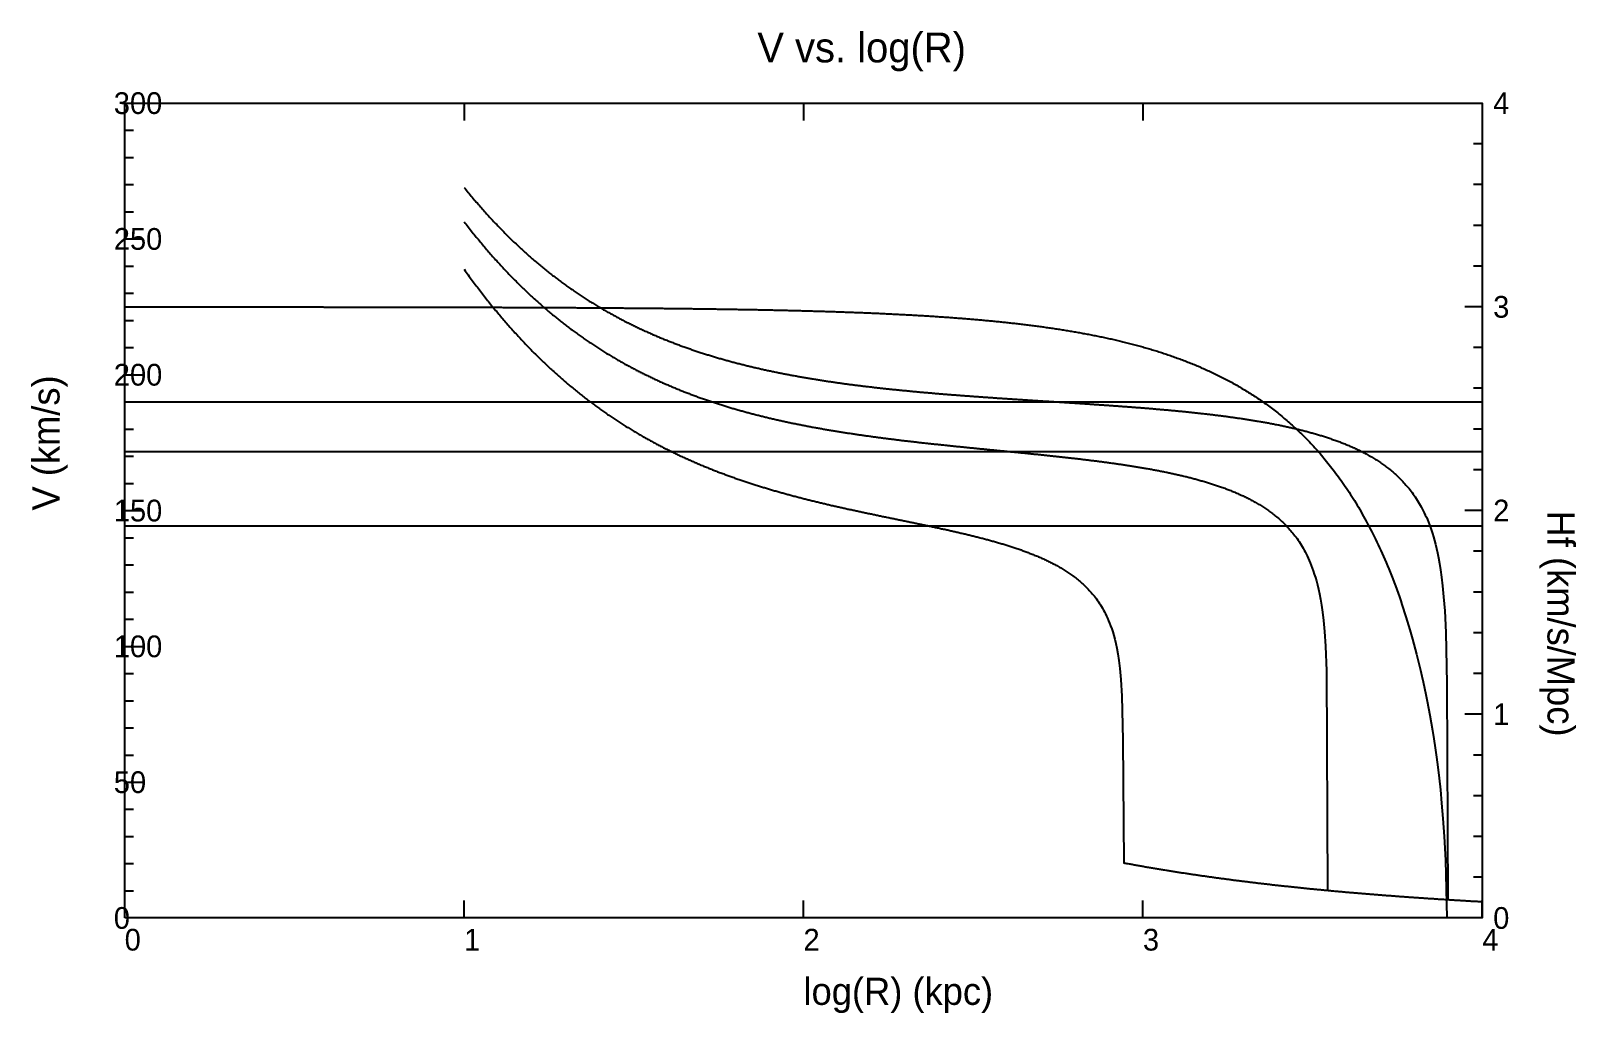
# Model space of a CAD drawing. Extents: x -35 to 535, y -35 to 327.
import ezdxf

# ---------------------------------------------------------------- set-up
doc = ezdxf.new("R2010")
doc.units = 0

msp = doc.modelspace()

# ---------------------------------------------------------------- texts
at = {"color": 0}
for s, height, p in [('V vs. log(R)', 11, (233, 315)), ('300', 8, (-4, 296)), ('4', 8, (504, 296)), ('250', 8, (-4, 246)), ('3', 8, (504, 221)), ('200', 8, (-4, 196)), ('150', 8, (-4, 146)), ('2', 8, (504, 146)), ('100', 8, (-4, 96)), ('1', 8, (504, 71)), ('50', 8, (-4, 46)), ('0', 8, (-4, -4)), ('0', 8, (504, -4)), ('0', 8, (0, -12)), ('1', 8, (125, -12)), ('2', 8, (250, -12)), ('3', 8, (375, -12)), ('4', 8, (500, -12)), ('log(R) (kpc)', 10, (250, -32))]:
    msp.add_text(s, height=height, dxfattribs=at).set_placement(p)
for s, rotation, p in [('V (km/s)', 90, (-24, 150)), ('Hf (km/s/Mpc)', 270, (524, 150))]:
    msp.add_text(s, height=10, rotation=rotation, dxfattribs=at).set_placement(p)

# ---------------------------------------------------------------- linework, layer by layer
at = {"color": 0}
for p, q in [((125, 300), (125, 293.6)), ((250, 300), (250, 293.6)), ((375, 300), (375, 293.6)), ((500, 300), (500, 293.6)), ((0, 290), (3.2, 290)), ((500, 285), (496.8, 285)), ((0, 280), (3.2, 280)), ((0, 270), (3.2, 270)), ((500, 270), (496.8, 270)), ((0, 260), (3.2, 260)), ((500, 255), (496.8, 255)), ((0, 250), (6.4, 250)), ((0, 240), (3.2, 240)), ((500, 240), (496.8, 240)), ((0, 230), (3.2, 230)), ((500, 225), (493.6, 225)), ((0, 220), (3.2, 220)), ((0, 210), (3.2, 210)), ((500, 210), (496.8, 210)), ((0, 200), (6.4, 200)), ((500, 195), (496.8, 195)), ((0, 190), (3.2, 190)), ((0, 180), (3.2, 180)), ((500, 180), (496.8, 180)), ((0, 170), (3.2, 170)), ((0, 160), (3.2, 160)), ((500, 165), (496.8, 165)), ((0, 150), (6.4, 150)), ((500, 150), (493.6, 150)), ((0, 140), (3.2, 140)), ((500, 135), (496.8, 135)), ((0, 130), (3.2, 130)), ((0, 120), (3.2, 120)), ((500, 120), (496.8, 120)), ((0, 110), (3.2, 110)), ((500, 105), (496.8, 105)), ((0, 100), (6.4, 100)), ((0, 90), (3.2, 90)), ((500, 90), (496.8, 90)), ((0, 80), (3.2, 80)), ((500, 75), (493.6, 75)), ((0, 70), (3.2, 70)), ((0, 60), (3.2, 60)), ((500, 60), (496.8, 60)), ((0, 50), (6.4, 50)), ((0, 40), (3.2, 40)), ((500, 45), (496.8, 45)), ((0, 30), (3.2, 30)), ((500, 30), (496.8, 30)), ((0, 20), (3.2, 20)), ((500, 15), (496.8, 15)), ((0, 10), (3.2, 10)), ((125, 0), (125, 6.4)), ((250, 0), (250, 6.4)), ((375, 0), (375, 6.4)), ((500, 0), (500, 6.4))]:
    msp.add_line(p, q, dxfattribs=at)
at = {"color": 3}
for p, q in [((0, 190.03), (500, 190.03)), ((0, 171.71), (500, 171.71)), ((0, 144.39), (500, 144.39))]:
    msp.add_line(p, q, dxfattribs=at)
at = {"color": 0}
msp.add_lwpolyline([(0, 0), (0, 300), (500, 300), (500, 0)], close=True, dxfattribs=at)
at = {"color": 6}
for points in [[(125, 268.98), (125.38, 268.52), (125.75, 268.05), (126.12, 267.6), (126.5, 267.14), (126.88, 266.68), (127.25, 266.23), (127.62, 265.78), (128, 265.33), (128.38, 264.89), (128.75, 264.44), (129.12, 264), (129.5, 263.56), (129.88, 263.13), (130.25, 262.69), (130.62, 262.26), (131, 261.83), (131.38, 261.41), (131.75, 260.98), (132.12, 260.56), (132.5, 260.14), (132.88, 259.72), (133.25, 259.3), (133.62, 258.89), (134, 258.48), (134.38, 258.07), (134.75, 257.66), (135.12, 257.26), (135.5, 256.85), (135.88, 256.45), (136.25, 256.05), (136.62, 255.66), (137, 255.26), (137.38, 254.87), (137.75, 254.48), (138.12, 254.09), (138.5, 253.71), (138.87, 253.32), (139.25, 252.94), (139.62, 252.56), (140, 252.18), (140.37, 251.81), (140.75, 251.43), (141.12, 251.06), (141.5, 250.69), (141.87, 250.32), (142.25, 249.96), (142.62, 249.59), (143, 249.23), (143.37, 248.87), (143.75, 248.51), (144.12, 248.16), (144.5, 247.8), (144.87, 247.45), (145.25, 247.1), (145.62, 246.75), (146, 246.41), (146.37, 246.06), (146.75, 245.72), (147.12, 245.38), (147.5, 245.04), (147.87, 244.7), (148.25, 244.37), (148.62, 244.04), (149, 243.7), (149.37, 243.38), (149.75, 243.05), (150.12, 242.72), (150.5, 242.4), (150.87, 242.08), (151.25, 241.75), (151.62, 241.44), (152, 241.12), (152.37, 240.8), (152.75, 240.49), (153.12, 240.18), (153.5, 239.87), (153.87, 239.56), (154.25, 239.25), (154.62, 238.95), (155, 238.65), (155.37, 238.35), (155.75, 238.05), (156.12, 237.75), (156.5, 237.45), (156.87, 237.16), (157.25, 236.86), (157.62, 236.57), (158, 236.28), (158.37, 235.99), (158.75, 235.71), (159.12, 235.42), (159.5, 235.14), (159.87, 234.86), (160.25, 234.58), (160.62, 234.3), (161, 234.02), (161.37, 233.75), (161.75, 233.48), (162.12, 233.2), (162.5, 232.93), (162.87, 232.66), (163.25, 232.4), (163.62, 232.13), (164, 231.87), (164.37, 231.6), (164.75, 231.34), (165.12, 231.08), (165.5, 230.82), (165.87, 230.57), (166.25, 230.31), (166.62, 230.06), (167, 229.8), (167.37, 229.55), (167.75, 229.3), (168.12, 229.06), (168.5, 228.81), (168.87, 228.56), (169.25, 228.32), (169.62, 228.08), (170, 227.84), (170.37, 227.6), (170.75, 227.36), (171.12, 227.12), (171.5, 226.89), (171.87, 226.65), (172.25, 226.42), (172.62, 226.19), (173, 225.96), (173.37, 225.73), (173.75, 225.5), (174.12, 225.28), (174.5, 225.05), (174.87, 224.83), (175.25, 224.61), (175.62, 224.39), (176, 224.17), (176.37, 223.95), (176.75, 223.73), (177.12, 223.52), (177.5, 223.3), (177.87, 223.09), (178.25, 222.88), (178.62, 222.67), (179, 222.46), (179.37, 222.25), (179.75, 222.04), (180.12, 221.84), (180.5, 221.63), (180.87, 221.43), (181.25, 221.23), (181.62, 221.03), (182, 220.83), (182.37, 220.63), (182.75, 220.43), (183.12, 220.24), (183.5, 220.04), (183.87, 219.85), (184.25, 219.66), (184.62, 219.46), (185, 219.27), (185.37, 219.09), (185.75, 218.9), (186.12, 218.71), (186.5, 218.52), (186.87, 218.34), (187.25, 218.16), (187.62, 217.97), (188, 217.79), (188.37, 217.61), (188.75, 217.43), (189.12, 217.26), (189.5, 217.08), (189.87, 216.9), (190.25, 216.73), (190.62, 216.55), (191, 216.38), (191.37, 216.21), (191.75, 216.04), (192.12, 215.87), (192.5, 215.7), (192.87, 215.53), (193.25, 215.37), (193.62, 215.2), (194, 215.04), (194.37, 214.87), (194.75, 214.71), (195.12, 214.55), (195.5, 214.39), (195.87, 214.23), (196.25, 214.07), (196.62, 213.91), (197, 213.76), (197.37, 213.6), (197.75, 213.45), (198.12, 213.29), (198.5, 213.14), (198.87, 212.99), (199.25, 212.84), (199.62, 212.69), (200, 212.54), (200.37, 212.39), (200.75, 212.24), (201.12, 212.1), (201.5, 211.95), (201.87, 211.81), (202.25, 211.66), (202.62, 211.52), (203, 211.38), (203.37, 211.24), (203.75, 211.1), (204.12, 210.96), (204.5, 210.82), (204.87, 210.68), (205.25, 210.54), (205.62, 210.41), (206, 210.27), (206.37, 210.14), (206.75, 210), (207.12, 209.87), (207.5, 209.74), (207.87, 209.61), (208.25, 209.48), (208.62, 209.35), (209, 209.22), (209.37, 209.09), (209.75, 208.96), (210.12, 208.84), (210.5, 208.71), (210.87, 208.59), (211.25, 208.46), (211.62, 208.34), (212, 208.22), (212.37, 208.1), (212.75, 207.98), (213.12, 207.86), (213.5, 207.74), (213.87, 207.62), (214.25, 207.5), (214.62, 207.38), (215, 207.27), (215.37, 207.15), (215.75, 207.04), (216.12, 206.92), (216.5, 206.81), (216.87, 206.69), (217.25, 206.58), (217.62, 206.47), (218, 206.36), (218.37, 206.25), (218.75, 206.14), (219.12, 206.03), (219.5, 205.92), (219.87, 205.82), (220.25, 205.71), (220.62, 205.6), (221, 205.5), (221.37, 205.39), (221.75, 205.29), (222.12, 205.19), (222.5, 205.08), (222.87, 204.98), (223.25, 204.88), (223.62, 204.78), (224, 204.68), (224.37, 204.58), (224.75, 204.48), (225.12, 204.38), (225.5, 204.28), (225.87, 204.19), (226.25, 204.09), (226.62, 203.99), (227, 203.9), (227.37, 203.8), (227.75, 203.71), (228.12, 203.62), (228.5, 203.52), (228.87, 203.43), (229.25, 203.34), (229.62, 203.25), (230, 203.16), (230.37, 203.07), (230.75, 202.98), (231.12, 202.89), (231.5, 202.8), (231.87, 202.71), (232.25, 202.62), (232.62, 202.54), (233, 202.45), (233.37, 202.36), (233.75, 202.28), (234.12, 202.19), (234.5, 202.11), (234.87, 202.03), (235.25, 201.94), (235.62, 201.86), (236, 201.78), (236.37, 201.7), (236.75, 201.62), (237.12, 201.54), (237.5, 201.46), (237.87, 201.38), (238.25, 201.3), (238.62, 201.22), (239, 201.14), (239.37, 201.06), (239.75, 200.99), (240.12, 200.91), (240.5, 200.83), (240.87, 200.76), (241.25, 200.68), (241.62, 200.61), (242, 200.53), (242.37, 200.46), (242.75, 200.39), (243.12, 200.31), (243.5, 200.24), (243.87, 200.17), (244.25, 200.1), (244.62, 200.03), (245, 199.95), (245.37, 199.88), (245.75, 199.81), (246.12, 199.75), (246.5, 199.68), (246.87, 199.61), (247.25, 199.54), (247.62, 199.47), (248, 199.4), (248.37, 199.34), (248.75, 199.27), (249.12, 199.21), (249.5, 199.14), (249.87, 199.07), (250.25, 199.01), (250.62, 198.95), (251, 198.88), (251.37, 198.82), (251.75, 198.75), (252.12, 198.69), (252.5, 198.63), (252.87, 198.57), (253.25, 198.51), (253.62, 198.44), (254, 198.38), (254.37, 198.32), (254.75, 198.26), (255.12, 198.2), (255.5, 198.14), (255.87, 198.08), (256.25, 198.02), (256.62, 197.97), (257, 197.91), (257.37, 197.85), (257.75, 197.79), (258.12, 197.74), (258.5, 197.68), (258.87, 197.62), (259.25, 197.57), (259.62, 197.51), (260, 197.46), (260.37, 197.4), (260.75, 197.35), (261.12, 197.29), (261.5, 197.24), (261.87, 197.18), (262.25, 197.13), (262.62, 197.08), (263, 197.02), (263.37, 196.97), (263.75, 196.92), (264.12, 196.87), (264.5, 196.82), (264.87, 196.77), (265.25, 196.71), (265.62, 196.66), (266, 196.61), (266.37, 196.56), (266.75, 196.51), (267.12, 196.46), (267.5, 196.42), (267.87, 196.37), (268.25, 196.32), (268.62, 196.27), (269, 196.22), (269.37, 196.17), (269.75, 196.13), (270.12, 196.08), (270.5, 196.03), (270.87, 195.99), (271.25, 195.94), (271.62, 195.89), (272, 195.85), (272.37, 195.8), (272.75, 195.76), (273.12, 195.71), (273.5, 195.67), (273.87, 195.62), (274.25, 195.58), (274.62, 195.53), (275, 195.49), (275.37, 195.45), (275.75, 195.4), (276.12, 195.36), (276.5, 195.32), (276.87, 195.27), (277.25, 195.23), (277.62, 195.19), (278, 195.15), (278.37, 195.11), (278.75, 195.07), (279.12, 195.02), (279.5, 194.98), (279.87, 194.94), (280.25, 194.9), (280.62, 194.86), (281, 194.82), (281.37, 194.78), (281.75, 194.74), (282.12, 194.7), (282.5, 194.66), (282.87, 194.62), (283.25, 194.59), (283.62, 194.55), (284, 194.51), (284.37, 194.47), (284.75, 194.43), (285.12, 194.39), (285.5, 194.36), (285.87, 194.32), (286.25, 194.28), (286.62, 194.25), (287, 194.21), (287.37, 194.17), (287.75, 194.14), (288.12, 194.1), (288.5, 194.06), (288.87, 194.03), (289.25, 193.99), (289.62, 193.96), (290, 193.92), (290.37, 193.89), (290.75, 193.85), (291.12, 193.82), (291.5, 193.78), (291.87, 193.75), (292.25, 193.71), (292.62, 193.68), (293, 193.64), (293.37, 193.61), (293.75, 193.58), (294.12, 193.54), (294.5, 193.51), (294.87, 193.48), (295.25, 193.44), (295.62, 193.41), (296, 193.38), (296.37, 193.35), (296.75, 193.31), (297.12, 193.28), (297.5, 193.25), (297.87, 193.22), (298.25, 193.18), (298.62, 193.15), (299, 193.12), (299.37, 193.09), (299.75, 193.06), (300.12, 193.03), (300.5, 193), (300.87, 192.97), (301.25, 192.94), (301.62, 192.9), (302, 192.87), (302.37, 192.84), (302.75, 192.81), (303.12, 192.78), (303.5, 192.75), (303.87, 192.72), (304.25, 192.69), (304.62, 192.66), (305, 192.63), (305.37, 192.61), (305.75, 192.58), (306.12, 192.55), (306.5, 192.52), (306.87, 192.49), (307.25, 192.46), (307.62, 192.43), (308, 192.4), (308.37, 192.37), (308.75, 192.35), (309.12, 192.32), (309.5, 192.29), (309.87, 192.26), (310.25, 192.23), (310.62, 192.21), (311, 192.18), (311.37, 192.15), (311.75, 192.12), (312.12, 192.1), (312.5, 192.07), (312.87, 192.04), (313.25, 192.01), (313.62, 191.99), (314, 191.96), (314.37, 191.93), (314.75, 191.91), (315.12, 191.88), (315.5, 191.85), (315.87, 191.83), (316.25, 191.8), (316.62, 191.77), (317, 191.75), (317.37, 191.72), (317.75, 191.69), (318.12, 191.67), (318.5, 191.64), (318.87, 191.62), (319.25, 191.59), (319.62, 191.56), (320, 191.54), (320.37, 191.51), (320.75, 191.49), (321.12, 191.46), (321.5, 191.43), (321.87, 191.41), (322.25, 191.38), (322.62, 191.36), (323, 191.33), (323.37, 191.31), (323.75, 191.28), (324.12, 191.26), (324.5, 191.23), (324.87, 191.21), (325.25, 191.18), (325.62, 191.16), (326, 191.13), (326.37, 191.11), (326.75, 191.08), (327.12, 191.06), (327.5, 191.03), (327.87, 191.01), (328.25, 190.98), (328.62, 190.96), (329, 190.93), (329.37, 190.91), (329.75, 190.89), (330.12, 190.86), (330.5, 190.84), (330.87, 190.81), (331.25, 190.79), (331.62, 190.76), (332, 190.74), (332.37, 190.71), (332.75, 190.69), (333.12, 190.67), (333.5, 190.64), (333.87, 190.62), (334.25, 190.59), (334.62, 190.57), (335, 190.55), (335.37, 190.52), (335.75, 190.5), (336.12, 190.47), (336.5, 190.45), (336.87, 190.42), (337.25, 190.4), (337.62, 190.38), (338, 190.35), (338.37, 190.33), (338.75, 190.3), (339.12, 190.28), (339.5, 190.26), (339.87, 190.23), (340.25, 190.21), (340.62, 190.18), (341, 190.16), (341.37, 190.14), (341.75, 190.11), (342.12, 190.09), (342.5, 190.06), (342.87, 190.04), (343.25, 190.02), (343.62, 189.99), (344, 189.97), (344.37, 189.94), (344.75, 189.92), (345.12, 189.89), (345.5, 189.87), (345.87, 189.85), (346.25, 189.82), (346.62, 189.8), (347, 189.77), (347.37, 189.75), (347.75, 189.72), (348.12, 189.7), (348.5, 189.68), (348.87, 189.65), (349.25, 189.63), (349.62, 189.6), (350, 189.58), (350.37, 189.55), (350.75, 189.53), (351.12, 189.5), (351.5, 189.48), (351.87, 189.46), (352.25, 189.43), (352.62, 189.41), (353, 189.38), (353.37, 189.36), (353.75, 189.33), (354.12, 189.31), (354.5, 189.28), (354.87, 189.26), (355.25, 189.23), (355.62, 189.21), (356, 189.18), (356.37, 189.16), (356.75, 189.13), (357.12, 189.1), (357.5, 189.08), (357.88, 189.05), (358.25, 189.03), (358.62, 189), (359, 188.98), (359.38, 188.95), (359.75, 188.93), (360.12, 188.9), (360.5, 188.87), (360.88, 188.85), (361.25, 188.82), (361.62, 188.79), (362, 188.77), (362.38, 188.74), (362.75, 188.72), (363.12, 188.69), (363.5, 188.66), (363.88, 188.64), (364.25, 188.61), (364.62, 188.58), (365, 188.56), (365.38, 188.53), (365.75, 188.5), (366.12, 188.47), (366.5, 188.45), (366.88, 188.42), (367.25, 188.39), (367.62, 188.36), (368, 188.34), (368.38, 188.31), (368.75, 188.28), (369.12, 188.25), (369.5, 188.22), (369.88, 188.2), (370.25, 188.17), (370.62, 188.14), (371, 188.11), (371.38, 188.08), (371.75, 188.05), (372.12, 188.02), (372.5, 188), (372.88, 187.97), (373.25, 187.94), (373.62, 187.91), (374, 187.88), (374.38, 187.85), (374.75, 187.82), (375.12, 187.79), (375.5, 187.76), (375.88, 187.73), (376.25, 187.7), (376.62, 187.67), (377, 187.64), (377.38, 187.6), (377.75, 187.57), (378.12, 187.54), (378.5, 187.51), (378.88, 187.48), (379.25, 187.45), (379.62, 187.42), (380, 187.38), (380.38, 187.35), (380.75, 187.32), (381.12, 187.29), (381.5, 187.25), (381.88, 187.22), (382.25, 187.19), (382.63, 187.16), (383, 187.12), (383.38, 187.09), (383.75, 187.06), (384.13, 187.02), (384.5, 186.99), (384.88, 186.95), (385.25, 186.92), (385.63, 186.88), (386, 186.85), (386.38, 186.81), (386.75, 186.78), (387.13, 186.74), (387.5, 186.71), (387.88, 186.67), (388.25, 186.64), (388.63, 186.6), (389, 186.56), (389.38, 186.53), (389.75, 186.49), (390.13, 186.45), (390.5, 186.41), (390.88, 186.38), (391.25, 186.34), (391.63, 186.3), (392, 186.26), (392.38, 186.22), (392.75, 186.18), (393.13, 186.15), (393.5, 186.11), (393.88, 186.07), (394.25, 186.03), (394.63, 185.99), (395, 185.95), (395.38, 185.91), (395.75, 185.86), (396.13, 185.82), (396.5, 185.78), (396.88, 185.74), (397.25, 185.7), (397.63, 185.66), (398, 185.61), (398.38, 185.57), (398.75, 185.53), (399.13, 185.48), (399.5, 185.44), (399.88, 185.4), (400.25, 185.35), (400.63, 185.31), (401, 185.26), (401.38, 185.22), (401.75, 185.17), (402.13, 185.12), (402.5, 185.08), (402.88, 185.03), (403.25, 184.98), (403.63, 184.94), (404, 184.89), (404.38, 184.84), (404.75, 184.79), (405.13, 184.74), (405.5, 184.69), (405.88, 184.64), (406.25, 184.59), (406.63, 184.54), (407, 184.49), (407.38, 184.44), (407.75, 184.39), (408.13, 184.34), (408.5, 184.29), (408.88, 184.23), (409.25, 184.18), (409.63, 184.13), (410, 184.07), (410.38, 184.02), (410.75, 183.97), (411.13, 183.91), (411.5, 183.85), (411.88, 183.8), (412.25, 183.74), (412.63, 183.68), (413, 183.63), (413.38, 183.57), (413.75, 183.51), (414.13, 183.45), (414.5, 183.39), (414.88, 183.33), (415.25, 183.27), (415.63, 183.21), (416, 183.15), (416.38, 183.09), (416.75, 183.03), (417.13, 182.96), (417.5, 182.9), (417.88, 182.84), (418.25, 182.77), (418.63, 182.71), (419, 182.64), (419.38, 182.57), (419.75, 182.51), (420.13, 182.44), (420.5, 182.37), (420.88, 182.3), (421.25, 182.24), (421.63, 182.17), (422, 182.1), (422.38, 182.02), (422.75, 181.95), (423.13, 181.88), (423.5, 181.81), (423.88, 181.73), (424.25, 181.66), (424.63, 181.58), (425, 181.51), (425.38, 181.43), (425.75, 181.36), (426.13, 181.28), (426.5, 181.2), (426.88, 181.12), (427.25, 181.04), (427.63, 180.96), (428, 180.88), (428.38, 180.8), (428.75, 180.71), (429.13, 180.63), (429.5, 180.54), (429.88, 180.46), (430.25, 180.37), (430.63, 180.29), (431, 180.2), (431.38, 180.11), (431.75, 180.02), (432.13, 179.93), (432.5, 179.84), (432.88, 179.75), (433.25, 179.65), (433.63, 179.56), (434, 179.46), (434.38, 179.37), (434.75, 179.27), (435.13, 179.17), (435.5, 179.07), (435.88, 178.97), (436.25, 178.87), (436.63, 178.77), (437, 178.66), (437.38, 178.56), (437.75, 178.45), (438.13, 178.35), (438.5, 178.24), (438.88, 178.13), (439.25, 178.02), (439.63, 177.91), (440, 177.8), (440.38, 177.68), (440.75, 177.57), (441.13, 177.45), (441.5, 177.33), (441.88, 177.21), (442.25, 177.09), (442.63, 176.97), (443, 176.85), (443.38, 176.72), (443.75, 176.6), (444.13, 176.47), (444.5, 176.34), (444.88, 176.21), (445.25, 176.08), (445.63, 175.94), (446, 175.81), (446.38, 175.67), (446.75, 175.53), (447.13, 175.39), (447.5, 175.25), (447.88, 175.11), (448.25, 174.96), (448.63, 174.81), (449, 174.66), (449.38, 174.51), (449.75, 174.36), (450.13, 174.2), (450.5, 174.05), (450.88, 173.89), (451.25, 173.73), (451.63, 173.56), (452, 173.4), (452.38, 173.23), (452.75, 173.06), (453.13, 172.89), (453.5, 172.71), (453.88, 172.53), (454.25, 172.35), (454.63, 172.17), (455, 171.99), (455.38, 171.8), (455.75, 171.61), (456.13, 171.41), (456.5, 171.22), (456.88, 171.02), (457.25, 170.82), (457.63, 170.61), (458, 170.4), (458.38, 170.19), (458.75, 169.98), (459.13, 169.76), (459.5, 169.54), (459.88, 169.31), (460.25, 169.09), (460.63, 168.85), (461, 168.62), (461.38, 168.38), (461.75, 168.13), (462.13, 167.88), (462.5, 167.63), (462.88, 167.37), (463.25, 167.11), (463.63, 166.85), (464, 166.57), (464.38, 166.3), (464.75, 166.02), (465.13, 165.73), (465.5, 165.44), (465.88, 165.14), (466.25, 164.84), (466.63, 164.53), (467, 164.21), (467.38, 163.89), (467.75, 163.56), (468.13, 163.22), (468.5, 162.88), (468.88, 162.53), (469.25, 162.17), (469.63, 161.8), (470, 161.42), (470.38, 161.04), (470.75, 160.64), (471.13, 160.24), (471.5, 159.83), (471.88, 159.4), (472.25, 158.97), (472.63, 158.52), (473, 158.06), (473.38, 157.59), (473.75, 157.11), (474.13, 156.61), (474.5, 156.09), (474.88, 155.56), (475.25, 155.02), (475.63, 154.45), (476, 153.87), (476.38, 153.26), (476.75, 152.64), (477.13, 151.99), (477.5, 151.32), (477.88, 150.62), (478.25, 149.89), (478.63, 149.14), (479, 148.34), (479.38, 147.52), (479.75, 146.65), (480.13, 145.74), (480.5, 144.78), (480.88, 143.76), (481.25, 142.69), (481.63, 141.55), (482, 140.33), (482.38, 139.02), (482.75, 137.61), (483.13, 136.08), (483.5, 134.4), (483.88, 132.56), (484.25, 130.5), (484.63, 128.16), (485, 125.46), (485.38, 122.26), (485.75, 118.29), (486.13, 113.06), (486.5, 105.15), (486.88, 86.33), (487.25, 6.77), (487.63, 6.75), (488, 6.72), (488.38, 6.7), (488.75, 6.68), (489.13, 6.66), (489.5, 6.63), (489.88, 6.61), (490.25, 6.59), (490.63, 6.56), (491, 6.54), (491.38, 6.52), (491.75, 6.5), (492.13, 6.47), (492.5, 6.45), (492.88, 6.43), (493.25, 6.41), (493.63, 6.38), (494, 6.36), (494.38, 6.34), (494.75, 6.32), (495.13, 6.3), (495.5, 6.28), (495.88, 6.25), (496.25, 6.23), (496.63, 6.21), (497, 6.19), (497.38, 6.17), (497.75, 6.15), (498.13, 6.13), (498.5, 6.1), (498.88, 6.08), (499.25, 6.06), (499.63, 6.04), (500, 6.02)], [(125, 256.35), (125.38, 255.86), (125.75, 255.38), (126.12, 254.89), (126.5, 254.41), (126.88, 253.94), (127.25, 253.46), (127.62, 252.99), (128, 252.52), (128.38, 252.05), (128.75, 251.58), (129.12, 251.12), (129.5, 250.66), (129.88, 250.2), (130.25, 249.74), (130.62, 249.29), (131, 248.84), (131.38, 248.39), (131.75, 247.94), (132.12, 247.49), (132.5, 247.05), (132.88, 246.61), (133.25, 246.17), (133.62, 245.74), (134, 245.3), (134.38, 244.87), (134.75, 244.44), (135.12, 244.01), (135.5, 243.59), (135.88, 243.17), (136.25, 242.74), (136.62, 242.33), (137, 241.91), (137.38, 241.5), (137.75, 241.08), (138.12, 240.67), (138.5, 240.27), (138.87, 239.86), (139.25, 239.46), (139.62, 239.05), (140, 238.66), (140.37, 238.26), (140.75, 237.86), (141.12, 237.47), (141.5, 237.08), (141.87, 236.69), (142.25, 236.3), (142.62, 235.92), (143, 235.53), (143.37, 235.15), (143.75, 234.77), (144.12, 234.4), (144.5, 234.02), (144.87, 233.65), (145.25, 233.28), (145.62, 232.91), (146, 232.54), (146.37, 232.18), (146.75, 231.81), (147.12, 231.45), (147.5, 231.09), (147.87, 230.74), (148.25, 230.38), (148.62, 230.03), (149, 229.67), (149.37, 229.32), (149.75, 228.98), (150.12, 228.63), (150.5, 228.29), (150.87, 227.94), (151.25, 227.6), (151.62, 227.26), (152, 226.93), (152.37, 226.59), (152.75, 226.26), (153.12, 225.93), (153.5, 225.6), (153.87, 225.27), (154.25, 224.94), (154.62, 224.62), (155, 224.3), (155.37, 223.98), (155.75, 223.66), (156.12, 223.34), (156.5, 223.02), (156.87, 222.71), (157.25, 222.4), (157.62, 222.09), (158, 221.78), (158.37, 221.47), (158.75, 221.16), (159.12, 220.86), (159.5, 220.56), (159.87, 220.26), (160.25, 219.96), (160.62, 219.66), (161, 219.37), (161.37, 219.07), (161.75, 218.78), (162.12, 218.49), (162.5, 218.2), (162.87, 217.91), (163.25, 217.63), (163.62, 217.34), (164, 217.06), (164.37, 216.78), (164.75, 216.5), (165.12, 216.22), (165.5, 215.95), (165.87, 215.67), (166.25, 215.4), (166.62, 215.13), (167, 214.85), (167.37, 214.59), (167.75, 214.32), (168.12, 214.05), (168.5, 213.79), (168.87, 213.53), (169.25, 213.26), (169.62, 213), (170, 212.75), (170.37, 212.49), (170.75, 212.23), (171.12, 211.98), (171.5, 211.73), (171.87, 211.48), (172.25, 211.23), (172.62, 210.98), (173, 210.73), (173.37, 210.49), (173.75, 210.24), (174.12, 210), (174.5, 209.76), (174.87, 209.52), (175.25, 209.28), (175.62, 209.04), (176, 208.81), (176.37, 208.57), (176.75, 208.34), (177.12, 208.11), (177.5, 207.87), (177.87, 207.65), (178.25, 207.42), (178.62, 207.19), (179, 206.97), (179.37, 206.74), (179.75, 206.52), (180.12, 206.3), (180.5, 206.08), (180.87, 205.86), (181.25, 205.64), (181.62, 205.42), (182, 205.21), (182.37, 205), (182.75, 204.78), (183.12, 204.57), (183.5, 204.36), (183.87, 204.15), (184.25, 203.94), (184.62, 203.74), (185, 203.53), (185.37, 203.33), (185.75, 203.12), (186.12, 202.92), (186.5, 202.72), (186.87, 202.52), (187.25, 202.32), (187.62, 202.13), (188, 201.93), (188.37, 201.74), (188.75, 201.54), (189.12, 201.35), (189.5, 201.16), (189.87, 200.97), (190.25, 200.78), (190.62, 200.59), (191, 200.4), (191.37, 200.22), (191.75, 200.03), (192.12, 199.85), (192.5, 199.67), (192.87, 199.49), (193.25, 199.3), (193.62, 199.13), (194, 198.95), (194.37, 198.77), (194.75, 198.59), (195.12, 198.42), (195.5, 198.24), (195.87, 198.07), (196.25, 197.9), (196.62, 197.73), (197, 197.56), (197.37, 197.39), (197.75, 197.22), (198.12, 197.05), (198.5, 196.89), (198.87, 196.72), (199.25, 196.56), (199.62, 196.39), (200, 196.23), (200.37, 196.07), (200.75, 195.91), (201.12, 195.75), (201.5, 195.59), (201.87, 195.43), (202.25, 195.28), (202.62, 195.12), (203, 194.97), (203.37, 194.81), (203.75, 194.66), (204.12, 194.51), (204.5, 194.36), (204.87, 194.21), (205.25, 194.06), (205.62, 193.91), (206, 193.76), (206.37, 193.62), (206.75, 193.47), (207.12, 193.33), (207.5, 193.18), (207.87, 193.04), (208.25, 192.9), (208.62, 192.76), (209, 192.62), (209.37, 192.48), (209.75, 192.34), (210.12, 192.2), (210.5, 192.06), (210.87, 191.92), (211.25, 191.79), (211.62, 191.65), (212, 191.52), (212.37, 191.39), (212.75, 191.26), (213.12, 191.12), (213.5, 190.99), (213.87, 190.86), (214.25, 190.73), (214.62, 190.61), (215, 190.48), (215.37, 190.35), (215.75, 190.22), (216.12, 190.1), (216.5, 189.97), (216.87, 189.85), (217.25, 189.73), (217.62, 189.6), (218, 189.48), (218.37, 189.36), (218.75, 189.24), (219.12, 189.12), (219.5, 189), (219.87, 188.89), (220.25, 188.77), (220.62, 188.65), (221, 188.54), (221.37, 188.42), (221.75, 188.31), (222.12, 188.19), (222.5, 188.08), (222.87, 187.97), (223.25, 187.85), (223.62, 187.74), (224, 187.63), (224.37, 187.52), (224.75, 187.41), (225.12, 187.31), (225.5, 187.2), (225.87, 187.09), (226.25, 186.98), (226.62, 186.88), (227, 186.77), (227.37, 186.67), (227.75, 186.56), (228.12, 186.46), (228.5, 186.36), (228.87, 186.26), (229.25, 186.15), (229.62, 186.05), (230, 185.95), (230.37, 185.85), (230.75, 185.75), (231.12, 185.66), (231.5, 185.56), (231.87, 185.46), (232.25, 185.36), (232.62, 185.27), (233, 185.17), (233.37, 185.08), (233.75, 184.98), (234.12, 184.89), (234.5, 184.79), (234.87, 184.7), (235.25, 184.61), (235.62, 184.52), (236, 184.43), (236.37, 184.33), (236.75, 184.24), (237.12, 184.16), (237.5, 184.07), (237.87, 183.98), (238.25, 183.89), (238.62, 183.8), (239, 183.71), (239.37, 183.63), (239.75, 183.54), (240.12, 183.46), (240.5, 183.37), (240.87, 183.29), (241.25, 183.2), (241.62, 183.12), (242, 183.04), (242.37, 182.95), (242.75, 182.87), (243.12, 182.79), (243.5, 182.71), (243.87, 182.63), (244.25, 182.55), (244.62, 182.47), (245, 182.39), (245.37, 182.31), (245.75, 182.23), (246.12, 182.16), (246.5, 182.08), (246.87, 182), (247.25, 181.92), (247.62, 181.85), (248, 181.77), (248.37, 181.7), (248.75, 181.62), (249.12, 181.55), (249.5, 181.47), (249.87, 181.4), (250.25, 181.33), (250.62, 181.26), (251, 181.18), (251.37, 181.11), (251.75, 181.04), (252.12, 180.97), (252.5, 180.9), (252.87, 180.83), (253.25, 180.76), (253.62, 180.69), (254, 180.62), (254.37, 180.55), (254.75, 180.48), (255.12, 180.41), (255.5, 180.35), (255.87, 180.28), (256.25, 180.21), (256.62, 180.15), (257, 180.08), (257.37, 180.02), (257.75, 179.95), (258.12, 179.89), (258.5, 179.82), (258.87, 179.76), (259.25, 179.69), (259.62, 179.63), (260, 179.57), (260.37, 179.5), (260.75, 179.44), (261.12, 179.38), (261.5, 179.32), (261.87, 179.26), (262.25, 179.19), (262.62, 179.13), (263, 179.07), (263.37, 179.01), (263.75, 178.95), (264.12, 178.89), (264.5, 178.83), (264.87, 178.77), (265.25, 178.72), (265.62, 178.66), (266, 178.6), (266.37, 178.54), (266.75, 178.48), (267.12, 178.43), (267.5, 178.37), (267.87, 178.31), (268.25, 178.26), (268.62, 178.2), (269, 178.15), (269.37, 178.09), (269.75, 178.04), (270.12, 177.98), (270.5, 177.93), (270.87, 177.87), (271.25, 177.82), (271.62, 177.76), (272, 177.71), (272.37, 177.66), (272.75, 177.61), (273.12, 177.55), (273.5, 177.5), (273.87, 177.45), (274.25, 177.4), (274.62, 177.34), (275, 177.29), (275.37, 177.24), (275.75, 177.19), (276.12, 177.14), (276.5, 177.09), (276.87, 177.04), (277.25, 176.99), (277.62, 176.94), (278, 176.89), (278.37, 176.84), (278.75, 176.79), (279.12, 176.74), (279.5, 176.69), (279.87, 176.65), (280.25, 176.6), (280.62, 176.55), (281, 176.5), (281.37, 176.45), (281.75, 176.41), (282.12, 176.36), (282.5, 176.31), (282.87, 176.27), (283.25, 176.22), (283.62, 176.17), (284, 176.13), (284.37, 176.08), (284.75, 176.04), (285.12, 175.99), (285.5, 175.94), (285.87, 175.9), (286.25, 175.85), (286.62, 175.81), (287, 175.76), (287.37, 175.72), (287.75, 175.68), (288.12, 175.63), (288.5, 175.59), (288.87, 175.54), (289.25, 175.5), (289.62, 175.46), (290, 175.41), (290.37, 175.37), (290.75, 175.33), (291.12, 175.28), (291.5, 175.24), (291.87, 175.2), (292.25, 175.16), (292.62, 175.11), (293, 175.07), (293.37, 175.03), (293.75, 174.99), (294.12, 174.95), (294.5, 174.91), (294.87, 174.86), (295.25, 174.82), (295.62, 174.78), (296, 174.74), (296.37, 174.7), (296.75, 174.66), (297.12, 174.62), (297.5, 174.58), (297.87, 174.54), (298.25, 174.5), (298.62, 174.46), (299, 174.42), (299.37, 174.38), (299.75, 174.34), (300.12, 174.3), (300.5, 174.26), (300.87, 174.22), (301.25, 174.18), (301.62, 174.14), (302, 174.1), (302.37, 174.06), (302.75, 174.02), (303.12, 173.98), (303.5, 173.94), (303.87, 173.91), (304.25, 173.87), (304.62, 173.83), (305, 173.79), (305.37, 173.75), (305.75, 173.71), (306.12, 173.68), (306.5, 173.64), (306.87, 173.6), (307.25, 173.56), (307.62, 173.52), (308, 173.49), (308.37, 173.45), (308.75, 173.41), (309.12, 173.37), (309.5, 173.33), (309.87, 173.3), (310.25, 173.26), (310.62, 173.22), (311, 173.18), (311.37, 173.15), (311.75, 173.11), (312.12, 173.07), (312.5, 173.04), (312.87, 173), (313.25, 172.96), (313.62, 172.92), (314, 172.89), (314.37, 172.85), (314.75, 172.81), (315.12, 172.78), (315.5, 172.74), (315.87, 172.7), (316.25, 172.67), (316.62, 172.63), (317, 172.59), (317.37, 172.56), (317.75, 172.52), (318.12, 172.48), (318.5, 172.45), (318.87, 172.41), (319.25, 172.37), (319.62, 172.34), (320, 172.3), (320.37, 172.26), (320.75, 172.23), (321.12, 172.19), (321.5, 172.15), (321.87, 172.12), (322.25, 172.08), (322.62, 172.04), (323, 172), (323.37, 171.97), (323.75, 171.93), (324.12, 171.89), (324.5, 171.86), (324.87, 171.82), (325.25, 171.78), (325.62, 171.75), (326, 171.71), (326.37, 171.67), (326.75, 171.64), (327.12, 171.6), (327.5, 171.56), (327.87, 171.53), (328.25, 171.49), (328.62, 171.45), (329, 171.42), (329.37, 171.38), (329.75, 171.34), (330.12, 171.3), (330.5, 171.27), (330.87, 171.23), (331.25, 171.19), (331.62, 171.15), (332, 171.12), (332.37, 171.08), (332.75, 171.04), (333.12, 171), (333.5, 170.97), (333.87, 170.93), (334.25, 170.89), (334.62, 170.85), (335, 170.81), (335.37, 170.78), (335.75, 170.74), (336.12, 170.7), (336.5, 170.66), (336.87, 170.62), (337.25, 170.58), (337.62, 170.55), (338, 170.51), (338.37, 170.47), (338.75, 170.43), (339.12, 170.39), (339.5, 170.35), (339.87, 170.31), (340.25, 170.27), (340.62, 170.23), (341, 170.19), (341.37, 170.15), (341.75, 170.11), (342.12, 170.07), (342.5, 170.03), (342.87, 169.99), (343.25, 169.95), (343.62, 169.91), (344, 169.87), (344.37, 169.83), (344.75, 169.79), (345.12, 169.75), (345.5, 169.71), (345.87, 169.67), (346.25, 169.62), (346.62, 169.58), (347, 169.54), (347.37, 169.5), (347.75, 169.46), (348.12, 169.41), (348.5, 169.37), (348.87, 169.33), (349.25, 169.29), (349.62, 169.24), (350, 169.2), (350.37, 169.16), (350.75, 169.11), (351.12, 169.07), (351.5, 169.03), (351.87, 168.98), (352.25, 168.94), (352.62, 168.89), (353, 168.85), (353.37, 168.8), (353.75, 168.76), (354.12, 168.71), (354.5, 168.67), (354.87, 168.62), (355.25, 168.58), (355.62, 168.53), (356, 168.48), (356.37, 168.44), (356.75, 168.39), (357.12, 168.34), (357.5, 168.29), (357.88, 168.25), (358.25, 168.2), (358.62, 168.15), (359, 168.1), (359.38, 168.05), (359.75, 168), (360.12, 167.96), (360.5, 167.91), (360.88, 167.86), (361.25, 167.81), (361.62, 167.76), (362, 167.7), (362.38, 167.65), (362.75, 167.6), (363.12, 167.55), (363.5, 167.5), (363.88, 167.45), (364.25, 167.39), (364.62, 167.34), (365, 167.29), (365.38, 167.23), (365.75, 167.18), (366.12, 167.13), (366.5, 167.07), (366.88, 167.02), (367.25, 166.96), (367.62, 166.91), (368, 166.85), (368.38, 166.79), (368.75, 166.74), (369.12, 166.68), (369.5, 166.62), (369.88, 166.56), (370.25, 166.51), (370.62, 166.45), (371, 166.39), (371.38, 166.33), (371.75, 166.27), (372.12, 166.21), (372.5, 166.15), (372.88, 166.09), (373.25, 166.02), (373.62, 165.96), (374, 165.9), (374.38, 165.84), (374.75, 165.77), (375.12, 165.71), (375.5, 165.64), (375.88, 165.58), (376.25, 165.51), (376.62, 165.45), (377, 165.38), (377.38, 165.31), (377.75, 165.25), (378.12, 165.18), (378.5, 165.11), (378.88, 165.04), (379.25, 164.97), (379.62, 164.9), (380, 164.83), (380.38, 164.76), (380.75, 164.69), (381.12, 164.61), (381.5, 164.54), (381.88, 164.47), (382.25, 164.39), (382.63, 164.32), (383, 164.24), (383.38, 164.16), (383.75, 164.09), (384.13, 164.01), (384.5, 163.93), (384.88, 163.85), (385.25, 163.77), (385.63, 163.69), (386, 163.61), (386.38, 163.53), (386.75, 163.45), (387.13, 163.36), (387.5, 163.28), (387.88, 163.19), (388.25, 163.11), (388.63, 163.02), (389, 162.93), (389.38, 162.85), (389.75, 162.76), (390.13, 162.67), (390.5, 162.58), (390.88, 162.48), (391.25, 162.39), (391.63, 162.3), (392, 162.2), (392.38, 162.11), (392.75, 162.01), (393.13, 161.92), (393.5, 161.82), (393.88, 161.72), (394.25, 161.62), (394.63, 161.52), (395, 161.42), (395.38, 161.31), (395.75, 161.21), (396.13, 161.1), (396.5, 161), (396.88, 160.89), (397.25, 160.78), (397.63, 160.67), (398, 160.56), (398.38, 160.45), (398.75, 160.33), (399.13, 160.22), (399.5, 160.1), (399.88, 159.98), (400.25, 159.87), (400.63, 159.75), (401, 159.62), (401.38, 159.5), (401.75, 159.38), (402.13, 159.25), (402.5, 159.12), (402.88, 159), (403.25, 158.87), (403.63, 158.73), (404, 158.6), (404.38, 158.47), (404.75, 158.33), (405.13, 158.19), (405.5, 158.05), (405.88, 157.91), (406.25, 157.77), (406.63, 157.62), (407, 157.47), (407.38, 157.33), (407.75, 157.17), (408.13, 157.02), (408.5, 156.87), (408.88, 156.71), (409.25, 156.55), (409.63, 156.39), (410, 156.23), (410.38, 156.06), (410.75, 155.89), (411.13, 155.72), (411.5, 155.55), (411.88, 155.37), (412.25, 155.2), (412.63, 155.02), (413, 154.83), (413.38, 154.65), (413.75, 154.46), (414.13, 154.27), (414.5, 154.07), (414.88, 153.88), (415.25, 153.68), (415.63, 153.47), (416, 153.27), (416.38, 153.06), (416.75, 152.84), (417.13, 152.63), (417.5, 152.41), (417.88, 152.18), (418.25, 151.95), (418.63, 151.72), (419, 151.49), (419.38, 151.25), (419.75, 151), (420.13, 150.75), (420.5, 150.5), (420.88, 150.24), (421.25, 149.98), (421.63, 149.71), (422, 149.44), (422.38, 149.16), (422.75, 148.88), (423.13, 148.59), (423.5, 148.29), (423.88, 147.99), (424.25, 147.68), (424.63, 147.37), (425, 147.04), (425.38, 146.72), (425.75, 146.38), (426.13, 146.03), (426.5, 145.68), (426.88, 145.32), (427.25, 144.95), (427.63, 144.57), (428, 144.19), (428.38, 143.79), (428.75, 143.38), (429.13, 142.96), (429.5, 142.52), (429.88, 142.08), (430.25, 141.62), (430.63, 141.15), (431, 140.67), (431.38, 140.17), (431.75, 139.65), (432.13, 139.11), (432.5, 138.56), (432.88, 137.99), (433.25, 137.39), (433.63, 136.77), (434, 136.13), (434.38, 135.46), (434.75, 134.77), (435.13, 134.04), (435.5, 133.28), (435.88, 132.48), (436.25, 131.64), (436.63, 130.75), (437, 129.81), (437.38, 128.82), (437.75, 127.76), (438.13, 126.63), (438.5, 125.41), (438.88, 124.1), (439.25, 122.67), (439.63, 121.1), (440, 119.36), (440.38, 117.41), (440.75, 115.19), (441.13, 112.59), (441.5, 109.47), (441.88, 105.52), (442.25, 100.1), (442.63, 91.05), (443, 10.18), (443.38, 10.14), (443.75, 10.11), (444.13, 10.07), (444.5, 10.04), (444.88, 10), (445.25, 9.97), (445.63, 9.93), (446, 9.9), (446.38, 9.87), (446.75, 9.83), (447.13, 9.8), (447.5, 9.76), (447.88, 9.73), (448.25, 9.7), (448.63, 9.66), (449, 9.63), (449.38, 9.6), (449.75, 9.56), (450.13, 9.53), (450.5, 9.5), (450.88, 9.47), (451.25, 9.43), (451.63, 9.4), (452, 9.37), (452.38, 9.34), (452.75, 9.3), (453.13, 9.27), (453.5, 9.24), (453.88, 9.21), (454.25, 9.18), (454.63, 9.14), (455, 9.11), (455.38, 9.08), (455.75, 9.05), (456.13, 9.02), (456.5, 8.99), (456.88, 8.96), (457.25, 8.93), (457.63, 8.9), (458, 8.86), (458.38, 8.83), (458.75, 8.8), (459.13, 8.77), (459.5, 8.74), (459.88, 8.71), (460.25, 8.68), (460.63, 8.65), (461, 8.62), (461.38, 8.59), (461.75, 8.56), (462.13, 8.53), (462.5, 8.5), (462.88, 8.48), (463.25, 8.45), (463.63, 8.42), (464, 8.39), (464.38, 8.36), (464.75, 8.33), (465.13, 8.3), (465.5, 8.27), (465.88, 8.24), (466.25, 8.22), (466.63, 8.19), (467, 8.16), (467.38, 8.13), (467.75, 8.1), (468.13, 8.08), (468.5, 8.05), (468.88, 8.02), (469.25, 7.99), (469.63, 7.96), (470, 7.94), (470.38, 7.91), (470.75, 7.88), (471.13, 7.86), (471.5, 7.83), (471.88, 7.8), (472.25, 7.77), (472.63, 7.75), (473, 7.72), (473.38, 7.69), (473.75, 7.67), (474.13, 7.64), (474.5, 7.61), (474.88, 7.59), (475.25, 7.56), (475.63, 7.54), (476, 7.51), (476.38, 7.48), (476.75, 7.46), (477.13, 7.43), (477.5, 7.41), (477.88, 7.38), (478.25, 7.36), (478.63, 7.33), (479, 7.31), (479.38, 7.28), (479.75, 7.26), (480.13, 7.23), (480.5, 7.21), (480.88, 7.18), (481.25, 7.16), (481.63, 7.13), (482, 7.11), (482.38, 7.08), (482.75, 7.06), (483.13, 7.03), (483.5, 7.01), (483.88, 6.98), (484.25, 6.96), (484.63, 6.94), (485, 6.91), (485.38, 6.89), (485.75, 6.87), (486.13, 6.84), (486.5, 6.82), (486.88, 6.79), (487.25, 6.77), (487.63, 6.75), (488, 6.72), (488.38, 6.7), (488.75, 6.68), (489.13, 6.66), (489.5, 6.63), (489.88, 6.61), (490.25, 6.59), (490.63, 6.56), (491, 6.54), (491.38, 6.52), (491.75, 6.5), (492.13, 6.47), (492.5, 6.45), (492.88, 6.43), (493.25, 6.41), (493.63, 6.38), (494, 6.36), (494.38, 6.34), (494.75, 6.32), (495.13, 6.3), (495.5, 6.28), (495.88, 6.25), (496.25, 6.23), (496.63, 6.21), (497, 6.19), (497.38, 6.17), (497.75, 6.15), (498.13, 6.13), (498.5, 6.1), (498.88, 6.08), (499.25, 6.06), (499.63, 6.04), (500, 6.02)], [(125, 238.83), (125.38, 238.31), (125.75, 237.78), (126.12, 237.27), (126.5, 236.75), (126.88, 236.23), (127.25, 235.72), (127.62, 235.21), (128, 234.71), (128.38, 234.2), (128.75, 233.7), (129.12, 233.2), (129.5, 232.7), (129.88, 232.21), (130.25, 231.72), (130.62, 231.23), (131, 230.74), (131.38, 230.25), (131.75, 229.77), (132.12, 229.29), (132.5, 228.81), (132.88, 228.33), (133.25, 227.86), (133.62, 227.39), (134, 226.92), (134.38, 226.45), (134.75, 225.98), (135.12, 225.52), (135.5, 225.06), (135.88, 224.6), (136.25, 224.14), (136.62, 223.69), (137, 223.24), (137.38, 222.79), (137.75, 222.34), (138.12, 221.9), (138.5, 221.45), (138.87, 221.01), (139.25, 220.57), (139.62, 220.14), (140, 219.7), (140.37, 219.27), (140.75, 218.84), (141.12, 218.41), (141.5, 217.98), (141.87, 217.56), (142.25, 217.14), (142.62, 216.72), (143, 216.3), (143.37, 215.88), (143.75, 215.47), (144.12, 215.06), (144.5, 214.65), (144.87, 214.24), (145.25, 213.84), (145.62, 213.43), (146, 213.03), (146.37, 212.63), (146.75, 212.23), (147.12, 211.84), (147.5, 211.44), (147.87, 211.05), (148.25, 210.66), (148.62, 210.28), (149, 209.89), (149.37, 209.51), (149.75, 209.12), (150.12, 208.74), (150.5, 208.37), (150.87, 207.99), (151.25, 207.61), (151.62, 207.24), (152, 206.87), (152.37, 206.5), (152.75, 206.14), (153.12, 205.77), (153.5, 205.41), (153.87, 205.05), (154.25, 204.69), (154.62, 204.33), (155, 203.97), (155.37, 203.62), (155.75, 203.27), (156.12, 202.92), (156.5, 202.57), (156.87, 202.22), (157.25, 201.87), (157.62, 201.53), (158, 201.19), (158.37, 200.85), (158.75, 200.51), (159.12, 200.18), (159.5, 199.84), (159.87, 199.51), (160.25, 199.18), (160.62, 198.85), (161, 198.52), (161.37, 198.19), (161.75, 197.87), (162.12, 197.55), (162.5, 197.22), (162.87, 196.91), (163.25, 196.59), (163.62, 196.27), (164, 195.96), (164.37, 195.64), (164.75, 195.33), (165.12, 195.02), (165.5, 194.71), (165.87, 194.41), (166.25, 194.1), (166.62, 193.8), (167, 193.5), (167.37, 193.2), (167.75, 192.9), (168.12, 192.6), (168.5, 192.31), (168.87, 192.01), (169.25, 191.72), (169.62, 191.43), (170, 191.14), (170.37, 190.85), (170.75, 190.57), (171.12, 190.28), (171.5, 190), (171.87, 189.72), (172.25, 189.44), (172.62, 189.16), (173, 188.88), (173.37, 188.61), (173.75, 188.33), (174.12, 188.06), (174.5, 187.79), (174.87, 187.52), (175.25, 187.25), (175.62, 186.98), (176, 186.72), (176.37, 186.45), (176.75, 186.19), (177.12, 185.93), (177.5, 185.67), (177.87, 185.41), (178.25, 185.15), (178.62, 184.9), (179, 184.64), (179.37, 184.39), (179.75, 184.14), (180.12, 183.89), (180.5, 183.64), (180.87, 183.39), (181.25, 183.14), (181.62, 182.9), (182, 182.65), (182.37, 182.41), (182.75, 182.17), (183.12, 181.93), (183.5, 181.69), (183.87, 181.45), (184.25, 181.22), (184.62, 180.98), (185, 180.75), (185.37, 180.52), (185.75, 180.29), (186.12, 180.06), (186.5, 179.83), (186.87, 179.6), (187.25, 179.37), (187.62, 179.15), (188, 178.93), (188.37, 178.7), (188.75, 178.48), (189.12, 178.26), (189.5, 178.04), (189.87, 177.83), (190.25, 177.61), (190.62, 177.39), (191, 177.18), (191.37, 176.97), (191.75, 176.76), (192.12, 176.55), (192.5, 176.34), (192.87, 176.13), (193.25, 175.92), (193.62, 175.71), (194, 175.51), (194.37, 175.3), (194.75, 175.1), (195.12, 174.9), (195.5, 174.7), (195.87, 174.5), (196.25, 174.3), (196.62, 174.1), (197, 173.91), (197.37, 173.71), (197.75, 173.52), (198.12, 173.33), (198.5, 173.13), (198.87, 172.94), (199.25, 172.75), (199.62, 172.56), (200, 172.38), (200.37, 172.19), (200.75, 172), (201.12, 171.82), (201.5, 171.63), (201.87, 171.45), (202.25, 171.27), (202.62, 171.09), (203, 170.91), (203.37, 170.73), (203.75, 170.55), (204.12, 170.38), (204.5, 170.2), (204.87, 170.02), (205.25, 169.85), (205.62, 169.68), (206, 169.51), (206.37, 169.33), (206.75, 169.16), (207.12, 168.99), (207.5, 168.83), (207.87, 168.66), (208.25, 168.49), (208.62, 168.33), (209, 168.16), (209.37, 168), (209.75, 167.83), (210.12, 167.67), (210.5, 167.51), (210.87, 167.35), (211.25, 167.19), (211.62, 167.03), (212, 166.87), (212.37, 166.72), (212.75, 166.56), (213.12, 166.4), (213.5, 166.25), (213.87, 166.1), (214.25, 165.94), (214.62, 165.79), (215, 165.64), (215.37, 165.49), (215.75, 165.34), (216.12, 165.19), (216.5, 165.04), (216.87, 164.9), (217.25, 164.75), (217.62, 164.6), (218, 164.46), (218.37, 164.31), (218.75, 164.17), (219.12, 164.03), (219.5, 163.89), (219.87, 163.74), (220.25, 163.6), (220.62, 163.46), (221, 163.33), (221.37, 163.19), (221.75, 163.05), (222.12, 162.91), (222.5, 162.78), (222.87, 162.64), (223.25, 162.51), (223.62, 162.37), (224, 162.24), (224.37, 162.11), (224.75, 161.98), (225.12, 161.84), (225.5, 161.71), (225.87, 161.58), (226.25, 161.46), (226.62, 161.33), (227, 161.2), (227.37, 161.07), (227.75, 160.95), (228.12, 160.82), (228.5, 160.69), (228.87, 160.57), (229.25, 160.45), (229.62, 160.32), (230, 160.2), (230.37, 160.08), (230.75, 159.96), (231.12, 159.83), (231.5, 159.71), (231.87, 159.59), (232.25, 159.48), (232.62, 159.36), (233, 159.24), (233.37, 159.12), (233.75, 159.01), (234.12, 158.89), (234.5, 158.77), (234.87, 158.66), (235.25, 158.54), (235.62, 158.43), (236, 158.32), (236.37, 158.2), (236.75, 158.09), (237.12, 157.98), (237.5, 157.87), (237.87, 157.76), (238.25, 157.65), (238.62, 157.54), (239, 157.43), (239.37, 157.32), (239.75, 157.21), (240.12, 157.1), (240.5, 157), (240.87, 156.89), (241.25, 156.78), (241.62, 156.68), (242, 156.57), (242.37, 156.47), (242.75, 156.36), (243.12, 156.26), (243.5, 156.16), (243.87, 156.05), (244.25, 155.95), (244.62, 155.85), (245, 155.75), (245.37, 155.65), (245.75, 155.55), (246.12, 155.45), (246.5, 155.35), (246.87, 155.25), (247.25, 155.15), (247.62, 155.05), (248, 154.95), (248.37, 154.86), (248.75, 154.76), (249.12, 154.66), (249.5, 154.56), (249.87, 154.47), (250.25, 154.37), (250.62, 154.28), (251, 154.18), (251.37, 154.09), (251.75, 153.99), (252.12, 153.9), (252.5, 153.81), (252.87, 153.71), (253.25, 153.62), (253.62, 153.53), (254, 153.44), (254.37, 153.35), (254.75, 153.25), (255.12, 153.16), (255.5, 153.07), (255.87, 152.98), (256.25, 152.89), (256.62, 152.8), (257, 152.71), (257.37, 152.63), (257.75, 152.54), (258.12, 152.45), (258.5, 152.36), (258.87, 152.27), (259.25, 152.19), (259.62, 152.1), (260, 152.01), (260.37, 151.92), (260.75, 151.84), (261.12, 151.75), (261.5, 151.67), (261.87, 151.58), (262.25, 151.5), (262.62, 151.41), (263, 151.33), (263.37, 151.24), (263.75, 151.16), (264.12, 151.07), (264.5, 150.99), (264.87, 150.91), (265.25, 150.82), (265.62, 150.74), (266, 150.66), (266.37, 150.57), (266.75, 150.49), (267.12, 150.41), (267.5, 150.33), (267.87, 150.25), (268.25, 150.16), (268.62, 150.08), (269, 150), (269.37, 149.92), (269.75, 149.84), (270.12, 149.76), (270.5, 149.68), (270.87, 149.6), (271.25, 149.52), (271.62, 149.44), (272, 149.36), (272.37, 149.28), (272.75, 149.2), (273.12, 149.12), (273.5, 149.04), (273.87, 148.96), (274.25, 148.88), (274.62, 148.8), (275, 148.73), (275.37, 148.65), (275.75, 148.57), (276.12, 148.49), (276.5, 148.41), (276.87, 148.33), (277.25, 148.26), (277.62, 148.18), (278, 148.1), (278.37, 148.02), (278.75, 147.95), (279.12, 147.87), (279.5, 147.79), (279.87, 147.71), (280.25, 147.64), (280.62, 147.56), (281, 147.48), (281.37, 147.4), (281.75, 147.33), (282.12, 147.25), (282.5, 147.17), (282.87, 147.09), (283.25, 147.02), (283.62, 146.94), (284, 146.86), (284.37, 146.79), (284.75, 146.71), (285.12, 146.63), (285.5, 146.56), (285.87, 146.48), (286.25, 146.4), (286.62, 146.32), (287, 146.25), (287.37, 146.17), (287.75, 146.09), (288.12, 146.02), (288.5, 145.94), (288.87, 145.86), (289.25, 145.78), (289.62, 145.71), (290, 145.63), (290.37, 145.55), (290.75, 145.48), (291.12, 145.4), (291.5, 145.32), (291.87, 145.24), (292.25, 145.16), (292.62, 145.09), (293, 145.01), (293.37, 144.93), (293.75, 144.85), (294.12, 144.77), (294.5, 144.69), (294.87, 144.62), (295.25, 144.54), (295.62, 144.46), (296, 144.38), (296.37, 144.3), (296.75, 144.22), (297.12, 144.14), (297.5, 144.06), (297.87, 143.98), (298.25, 143.9), (298.62, 143.82), (299, 143.74), (299.37, 143.66), (299.75, 143.58), (300.12, 143.5), (300.5, 143.42), (300.87, 143.33), (301.25, 143.25), (301.62, 143.17), (302, 143.09), (302.37, 143.01), (302.75, 142.92), (303.12, 142.84), (303.5, 142.76), (303.87, 142.67), (304.25, 142.59), (304.62, 142.5), (305, 142.42), (305.37, 142.33), (305.75, 142.25), (306.12, 142.16), (306.5, 142.08), (306.87, 141.99), (307.25, 141.9), (307.62, 141.82), (308, 141.73), (308.37, 141.64), (308.75, 141.55), (309.12, 141.46), (309.5, 141.38), (309.87, 141.29), (310.25, 141.2), (310.62, 141.11), (311, 141.01), (311.37, 140.92), (311.75, 140.83), (312.12, 140.74), (312.5, 140.65), (312.87, 140.55), (313.25, 140.46), (313.62, 140.37), (314, 140.27), (314.37, 140.18), (314.75, 140.08), (315.12, 139.98), (315.5, 139.89), (315.87, 139.79), (316.25, 139.69), (316.62, 139.59), (317, 139.49), (317.37, 139.39), (317.75, 139.29), (318.12, 139.19), (318.5, 139.09), (318.87, 138.98), (319.25, 138.88), (319.62, 138.78), (320, 138.67), (320.37, 138.56), (320.75, 138.46), (321.12, 138.35), (321.5, 138.24), (321.87, 138.13), (322.25, 138.02), (322.62, 137.91), (323, 137.8), (323.37, 137.69), (323.75, 137.57), (324.12, 137.46), (324.5, 137.34), (324.87, 137.23), (325.25, 137.11), (325.62, 136.99), (326, 136.87), (326.37, 136.75), (326.75, 136.63), (327.12, 136.51), (327.5, 136.38), (327.87, 136.26), (328.25, 136.13), (328.62, 136.01), (329, 135.88), (329.37, 135.75), (329.75, 135.62), (330.12, 135.48), (330.5, 135.35), (330.87, 135.21), (331.25, 135.08), (331.62, 134.94), (332, 134.8), (332.37, 134.66), (332.75, 134.52), (333.12, 134.37), (333.5, 134.23), (333.87, 134.08), (334.25, 133.93), (334.62, 133.78), (335, 133.63), (335.37, 133.47), (335.75, 133.32), (336.12, 133.16), (336.5, 133), (336.87, 132.84), (337.25, 132.67), (337.62, 132.51), (338, 132.34), (338.37, 132.17), (338.75, 132), (339.12, 131.82), (339.5, 131.64), (339.87, 131.46), (340.25, 131.28), (340.62, 131.1), (341, 130.91), (341.37, 130.72), (341.75, 130.53), (342.12, 130.33), (342.5, 130.13), (342.87, 129.93), (343.25, 129.73), (343.62, 129.52), (344, 129.31), (344.37, 129.09), (344.75, 128.87), (345.12, 128.65), (345.5, 128.42), (345.87, 128.19), (346.25, 127.96), (346.62, 127.72), (347, 127.48), (347.37, 127.23), (347.75, 126.98), (348.12, 126.72), (348.5, 126.46), (348.87, 126.19), (349.25, 125.92), (349.62, 125.64), (350, 125.36), (350.37, 125.07), (350.75, 124.78), (351.12, 124.47), (351.5, 124.16), (351.87, 123.85), (352.25, 123.52), (352.62, 123.19), (353, 122.85), (353.37, 122.5), (353.75, 122.14), (354.12, 121.78), (354.5, 121.4), (354.87, 121.01), (355.25, 120.61), (355.62, 120.2), (356, 119.78), (356.37, 119.34), (356.75, 118.89), (357.12, 118.43), (357.5, 117.94), (357.88, 117.45), (358.25, 116.93), (358.62, 116.39), (359, 115.83), (359.38, 115.25), (359.75, 114.64), (360.12, 114.01), (360.5, 113.35), (360.88, 112.65), (361.25, 111.92), (361.62, 111.14), (362, 110.32), (362.38, 109.45), (362.75, 108.52), (363.12, 107.53), (363.5, 106.46), (363.88, 105.29), (364.25, 104.02), (364.62, 102.62), (365, 101.06), (365.38, 99.29), (365.75, 97.24), (366.12, 94.81), (366.5, 91.79), (366.88, 87.79), (367.25, 81.67), (367.62, 65.61), (368, 20.31), (368.38, 20.24), (368.75, 20.17), (369.12, 20.1), (369.5, 20.03), (369.88, 19.96), (370.25, 19.89), (370.62, 19.82), (371, 19.75), (371.38, 19.69), (371.75, 19.62), (372.12, 19.55), (372.5, 19.48), (372.88, 19.42), (373.25, 19.35), (373.62, 19.28), (374, 19.22), (374.38, 19.15), (374.75, 19.08), (375.12, 19.02), (375.5, 18.95), (375.88, 18.89), (376.25, 18.82), (376.62, 18.76), (377, 18.69), (377.38, 18.63), (377.75, 18.56), (378.12, 18.5), (378.5, 18.44), (378.88, 18.37), (379.25, 18.31), (379.62, 18.25), (380, 18.18), (380.38, 18.12), (380.75, 18.06), (381.12, 18), (381.5, 17.93), (381.88, 17.87), (382.25, 17.81), (382.63, 17.75), (383, 17.69), (383.38, 17.63), (383.75, 17.57), (384.13, 17.5), (384.5, 17.44), (384.88, 17.38), (385.25, 17.32), (385.63, 17.26), (386, 17.21), (386.38, 17.15), (386.75, 17.09), (387.13, 17.03), (387.5, 16.97), (387.88, 16.91), (388.25, 16.85), (388.63, 16.79), (389, 16.74), (389.38, 16.68), (389.75, 16.62), (390.13, 16.56), (390.5, 16.51), (390.88, 16.45), (391.25, 16.39), (391.63, 16.34), (392, 16.28), (392.38, 16.22), (392.75, 16.17), (393.13, 16.11), (393.5, 16.06), (393.88, 16), (394.25, 15.95), (394.63, 15.89), (395, 15.84), (395.38, 15.78), (395.75, 15.73), (396.13, 15.67), (396.5, 15.62), (396.88, 15.57), (397.25, 15.51), (397.63, 15.46), (398, 15.4), (398.38, 15.35), (398.75, 15.3), (399.13, 15.25), (399.5, 15.19), (399.88, 15.14), (400.25, 15.09), (400.63, 15.04), (401, 14.98), (401.38, 14.93), (401.75, 14.88), (402.13, 14.83), (402.5, 14.78), (402.88, 14.73), (403.25, 14.68), (403.63, 14.63), (404, 14.58), (404.38, 14.53), (404.75, 14.48), (405.13, 14.43), (405.5, 14.38), (405.88, 14.33), (406.25, 14.28), (406.63, 14.23), (407, 14.18), (407.38, 14.13), (407.75, 14.08), (408.13, 14.03), (408.5, 13.98), (408.88, 13.94), (409.25, 13.89), (409.63, 13.84), (410, 13.79), (410.38, 13.75), (410.75, 13.7), (411.13, 13.65), (411.5, 13.6), (411.88, 13.56), (412.25, 13.51), (412.63, 13.46), (413, 13.42), (413.38, 13.37), (413.75, 13.32), (414.13, 13.28), (414.5, 13.23), (414.88, 13.19), (415.25, 13.14), (415.63, 13.1), (416, 13.05), (416.38, 13.01), (416.75, 12.96), (417.13, 12.92), (417.5, 12.87), (417.88, 12.83), (418.25, 12.78), (418.63, 12.74), (419, 12.7), (419.38, 12.65), (419.75, 12.61), (420.13, 12.56), (420.5, 12.52), (420.88, 12.48), (421.25, 12.44), (421.63, 12.39), (422, 12.35), (422.38, 12.31), (422.75, 12.26), (423.13, 12.22), (423.5, 12.18), (423.88, 12.14), (424.25, 12.1), (424.63, 12.05), (425, 12.01), (425.38, 11.97), (425.75, 11.93), (426.13, 11.89), (426.5, 11.85), (426.88, 11.81), (427.25, 11.77), (427.63, 11.73), (428, 11.69), (428.38, 11.65), (428.75, 11.61), (429.13, 11.57), (429.5, 11.53), (429.88, 11.49), (430.25, 11.45), (430.63, 11.41), (431, 11.37), (431.38, 11.33), (431.75, 11.29), (432.13, 11.25), (432.5, 11.21), (432.88, 11.17), (433.25, 11.13), (433.63, 11.1), (434, 11.06), (434.38, 11.02), (434.75, 10.98), (435.13, 10.94), (435.5, 10.91), (435.88, 10.87), (436.25, 10.83), (436.63, 10.79), (437, 10.76), (437.38, 10.72), (437.75, 10.68), (438.13, 10.65), (438.5, 10.61), (438.88, 10.57), (439.25, 10.54), (439.63, 10.5), (440, 10.46), (440.38, 10.43), (440.75, 10.39), (441.13, 10.36), (441.5, 10.32), (441.88, 10.28), (442.25, 10.25), (442.63, 10.21), (443, 10.18), (443.38, 10.14), (443.75, 10.11), (444.13, 10.07), (444.5, 10.04), (444.88, 10), (445.25, 9.97), (445.63, 9.93), (446, 9.9), (446.38, 9.87), (446.75, 9.83), (447.13, 9.8), (447.5, 9.76), (447.88, 9.73), (448.25, 9.7), (448.63, 9.66), (449, 9.63), (449.38, 9.6), (449.75, 9.56), (450.13, 9.53), (450.5, 9.5), (450.88, 9.47), (451.25, 9.43), (451.63, 9.4), (452, 9.37), (452.38, 9.34), (452.75, 9.3), (453.13, 9.27), (453.5, 9.24), (453.88, 9.21), (454.25, 9.18), (454.63, 9.14), (455, 9.11), (455.38, 9.08), (455.75, 9.05), (456.13, 9.02), (456.5, 8.99), (456.88, 8.96), (457.25, 8.93), (457.63, 8.9), (458, 8.86), (458.38, 8.83), (458.75, 8.8), (459.13, 8.77), (459.5, 8.74), (459.88, 8.71), (460.25, 8.68), (460.63, 8.65), (461, 8.62), (461.38, 8.59), (461.75, 8.56), (462.13, 8.53), (462.5, 8.5), (462.88, 8.48), (463.25, 8.45), (463.63, 8.42), (464, 8.39), (464.38, 8.36), (464.75, 8.33), (465.13, 8.3), (465.5, 8.27), (465.88, 8.24), (466.25, 8.22), (466.63, 8.19), (467, 8.16), (467.38, 8.13), (467.75, 8.1), (468.13, 8.08), (468.5, 8.05), (468.88, 8.02), (469.25, 7.99), (469.63, 7.96), (470, 7.94), (470.38, 7.91), (470.75, 7.88), (471.13, 7.86), (471.5, 7.83), (471.88, 7.8), (472.25, 7.77), (472.63, 7.75), (473, 7.72), (473.38, 7.69), (473.75, 7.67), (474.13, 7.64), (474.5, 7.61), (474.88, 7.59), (475.25, 7.56), (475.63, 7.54), (476, 7.51), (476.38, 7.48), (476.75, 7.46), (477.13, 7.43), (477.5, 7.41), (477.88, 7.38), (478.25, 7.36), (478.63, 7.33), (479, 7.31), (479.38, 7.28), (479.75, 7.26), (480.13, 7.23), (480.5, 7.21), (480.88, 7.18), (481.25, 7.16), (481.63, 7.13), (482, 7.11), (482.38, 7.08), (482.75, 7.06), (483.13, 7.03), (483.5, 7.01), (483.88, 6.98), (484.25, 6.96), (484.63, 6.94), (485, 6.91), (485.38, 6.89), (485.75, 6.87), (486.13, 6.84), (486.5, 6.82), (486.88, 6.79), (487.25, 6.77), (487.63, 6.75), (488, 6.72), (488.38, 6.7), (488.75, 6.68), (489.13, 6.66), (489.5, 6.63), (489.88, 6.61), (490.25, 6.59), (490.63, 6.56), (491, 6.54), (491.38, 6.52), (491.75, 6.5), (492.13, 6.47), (492.5, 6.45), (492.88, 6.43), (493.25, 6.41), (493.63, 6.38), (494, 6.36), (494.38, 6.34), (494.75, 6.32), (495.13, 6.3), (495.5, 6.28), (495.88, 6.25), (496.25, 6.23), (496.63, 6.21), (497, 6.19), (497.38, 6.17), (497.75, 6.15), (498.13, 6.13), (498.5, 6.1), (498.88, 6.08), (499.25, 6.06), (499.63, 6.04), (500, 6.02)]]:
    msp.add_lwpolyline(points, dxfattribs=at)
at = {"color": 4}
msp.add_lwpolyline([(0, 224.99), (0.49, 224.99), (0.97, 224.99), (1.46, 224.99), (1.95, 224.99), (2.43, 224.99), (2.92, 224.98), (3.41, 224.98), (3.9, 224.98), (4.38, 224.98), (4.87, 224.98), (5.36, 224.98), (5.84, 224.98), (6.33, 224.98), (6.82, 224.98), (7.3, 224.98), (7.79, 224.98), (8.28, 224.98), (8.77, 224.98), (9.25, 224.98), (9.74, 224.98), (10.23, 224.98), (10.71, 224.98), (11.2, 224.98), (11.69, 224.98), (12.17, 224.98), (12.66, 224.98), (13.15, 224.98), (13.64, 224.98), (14.12, 224.98), (14.61, 224.98), (15.1, 224.98), (15.58, 224.98), (16.07, 224.98), (16.56, 224.98), (17.04, 224.98), (17.53, 224.98), (18.02, 224.98), (18.5, 224.98), (18.99, 224.98), (19.48, 224.98), (19.97, 224.98), (20.45, 224.98), (20.94, 224.98), (21.43, 224.98), (21.91, 224.98), (22.4, 224.98), (22.89, 224.98), (23.37, 224.98), (23.86, 224.98), (24.35, 224.98), (24.84, 224.98), (25.32, 224.98), (25.81, 224.98), (26.3, 224.98), (26.78, 224.98), (27.27, 224.98), (27.76, 224.98), (28.24, 224.98), (28.73, 224.98), (29.22, 224.98), (29.71, 224.98), (30.19, 224.98), (30.68, 224.97), (31.17, 224.97), (31.65, 224.97), (32.14, 224.97), (32.63, 224.97), (33.11, 224.97), (33.6, 224.97), (34.09, 224.97), (34.57, 224.97), (35.06, 224.97), (35.55, 224.97), (36.04, 224.97), (36.52, 224.97), (37.01, 224.97), (37.5, 224.97), (37.98, 224.97), (38.47, 224.97), (38.96, 224.97), (39.44, 224.97), (39.93, 224.97), (40.42, 224.97), (40.91, 224.97), (41.39, 224.97), (41.88, 224.97), (42.37, 224.97), (42.85, 224.97), (43.34, 224.97), (43.83, 224.97), (44.31, 224.97), (44.8, 224.97), (45.29, 224.97), (45.78, 224.97), (46.26, 224.97), (46.75, 224.97), (47.24, 224.97), (47.72, 224.97), (48.21, 224.97), (48.7, 224.96), (49.18, 224.96), (49.67, 224.96), (50.16, 224.96), (50.64, 224.96), (51.13, 224.96), (51.62, 224.96), (52.11, 224.96), (52.59, 224.96), (53.08, 224.96), (53.57, 224.96), (54.05, 224.96), (54.54, 224.96), (55.03, 224.96), (55.51, 224.96), (56, 224.96), (56.49, 224.96), (56.98, 224.96), (57.46, 224.96), (57.95, 224.96), (58.44, 224.96), (58.92, 224.96), (59.41, 224.96), (59.9, 224.96), (60.38, 224.96), (60.87, 224.96), (61.36, 224.96), (61.85, 224.96), (62.33, 224.95), (62.82, 224.95), (63.31, 224.95), (63.79, 224.95), (64.28, 224.95), (64.77, 224.95), (65.25, 224.95), (65.74, 224.95), (66.23, 224.95), (66.72, 224.95), (67.2, 224.95), (67.69, 224.95), (68.18, 224.95), (68.66, 224.95), (69.15, 224.95), (69.64, 224.95), (70.12, 224.95), (70.61, 224.95), (71.1, 224.95), (71.58, 224.95), (72.07, 224.95), (72.56, 224.95), (73.05, 224.95), (73.53, 224.94), (74.02, 224.94), (74.51, 224.94), (74.99, 224.94), (75.48, 224.94), (75.97, 224.94), (76.45, 224.94), (76.94, 224.94), (77.43, 224.94), (77.92, 224.94), (78.4, 224.94), (78.89, 224.94), (79.38, 224.94), (79.86, 224.94), (80.35, 224.94), (80.84, 224.94), (81.32, 224.94), (81.81, 224.94), (82.3, 224.93), (82.79, 224.93), (83.27, 224.93), (83.76, 224.93), (84.25, 224.93), (84.73, 224.93), (85.22, 224.93), (85.71, 224.93), (86.19, 224.93), (86.68, 224.93), (87.17, 224.93), (87.65, 224.93), (88.14, 224.93), (88.63, 224.93), (89.12, 224.93), (89.6, 224.93), (90.09, 224.92), (90.58, 224.92), (91.06, 224.92), (91.55, 224.92), (92.04, 224.92), (92.52, 224.92), (93.01, 224.92), (93.5, 224.92), (93.99, 224.92), (94.47, 224.92), (94.96, 224.92), (95.45, 224.92), (95.93, 224.92), (96.42, 224.92), (96.91, 224.91), (97.39, 224.91), (97.88, 224.91), (98.37, 224.91), (98.86, 224.91), (99.34, 224.91), (99.83, 224.91), (100.32, 224.91), (100.8, 224.91), (101.29, 224.91), (101.78, 224.91), (102.26, 224.91), (102.75, 224.91), (103.24, 224.9), (103.72, 224.9), (104.21, 224.9), (104.7, 224.9), (105.19, 224.9), (105.67, 224.9), (106.16, 224.9), (106.65, 224.9), (107.13, 224.9), (107.62, 224.9), (108.11, 224.9), (108.59, 224.89), (109.08, 224.89), (109.57, 224.89), (110.06, 224.89), (110.54, 224.89), (111.03, 224.89), (111.52, 224.89), (112, 224.89), (112.49, 224.89), (112.98, 224.89), (113.46, 224.88), (113.95, 224.88), (114.44, 224.88), (114.93, 224.88), (115.41, 224.88), (115.9, 224.88), (116.39, 224.88), (116.87, 224.88), (117.36, 224.88), (117.85, 224.87), (118.33, 224.87), (118.82, 224.87), (119.31, 224.87), (119.79, 224.87), (120.28, 224.87), (120.77, 224.87), (121.26, 224.87), (121.74, 224.87), (122.23, 224.86), (122.72, 224.86), (123.2, 224.86), (123.69, 224.86), (124.18, 224.86), (124.66, 224.86), (125.15, 224.86), (125.64, 224.86), (126.13, 224.85), (126.61, 224.85), (127.1, 224.85), (127.59, 224.85), (128.07, 224.85), (128.56, 224.85), (129.05, 224.85), (129.53, 224.84), (130.02, 224.84), (130.51, 224.84), (131, 224.84), (131.48, 224.84), (131.97, 224.84), (132.46, 224.84), (132.94, 224.83), (133.43, 224.83), (133.92, 224.83), (134.4, 224.83), (134.89, 224.83), (135.38, 224.83), (135.86, 224.83), (136.35, 224.82), (136.84, 224.82), (137.33, 224.82), (137.81, 224.82), (138.3, 224.82), (138.79, 224.82), (139.27, 224.81), (139.76, 224.81), (140.25, 224.81), (140.73, 224.81), (141.22, 224.81), (141.71, 224.81), (142.2, 224.8), (142.68, 224.8), (143.17, 224.8), (143.66, 224.8), (144.14, 224.8), (144.63, 224.79), (145.12, 224.79), (145.6, 224.79), (146.09, 224.79), (146.58, 224.79), (147.07, 224.79), (147.55, 224.78), (148.04, 224.78), (148.53, 224.78), (149.01, 224.78), (149.5, 224.78), (149.99, 224.77), (150.47, 224.77), (150.96, 224.77), (151.45, 224.77), (151.93, 224.76), (152.42, 224.76), (152.91, 224.76), (153.4, 224.76), (153.88, 224.76), (154.37, 224.75), (154.86, 224.75), (155.34, 224.75), (155.83, 224.75), (156.32, 224.75), (156.8, 224.74), (157.29, 224.74), (157.78, 224.74), (158.27, 224.74), (158.75, 224.73), (159.24, 224.73), (159.73, 224.73), (160.21, 224.73), (160.7, 224.72), (161.19, 224.72), (161.67, 224.72), (162.16, 224.72), (162.65, 224.71), (163.14, 224.71), (163.62, 224.71), (164.11, 224.71), (164.6, 224.7), (165.08, 224.7), (165.57, 224.7), (166.06, 224.7), (166.54, 224.69), (167.03, 224.69), (167.52, 224.69), (168.01, 224.68), (168.49, 224.68), (168.98, 224.68), (169.47, 224.68), (169.95, 224.67), (170.44, 224.67), (170.93, 224.67), (171.41, 224.66), (171.9, 224.66), (172.39, 224.66), (172.87, 224.65), (173.36, 224.65), (173.85, 224.65), (174.34, 224.64), (174.82, 224.64), (175.31, 224.64), (175.8, 224.64), (176.28, 224.63), (176.77, 224.63), (177.26, 224.63), (177.74, 224.62), (178.23, 224.62), (178.72, 224.61), (179.21, 224.61), (179.69, 224.61), (180.18, 224.6), (180.67, 224.6), (181.15, 224.6), (181.64, 224.59), (182.13, 224.59), (182.61, 224.59), (183.1, 224.58), (183.59, 224.58), (184.08, 224.57), (184.56, 224.57), (185.05, 224.57), (185.54, 224.56), (186.02, 224.56), (186.51, 224.56), (187, 224.55), (187.48, 224.55), (187.97, 224.54), (188.46, 224.54), (188.94, 224.54), (189.43, 224.53), (189.92, 224.53), (190.41, 224.52), (190.89, 224.52), (191.38, 224.51), (191.87, 224.51), (192.35, 224.5), (192.84, 224.5), (193.33, 224.5), (193.81, 224.49), (194.3, 224.49), (194.79, 224.48), (195.28, 224.48), (195.76, 224.47), (196.25, 224.47), (196.74, 224.46), (197.22, 224.46), (197.71, 224.45), (198.2, 224.45), (198.68, 224.44), (199.17, 224.44), (199.66, 224.43), (200.15, 224.43), (200.63, 224.42), (201.12, 224.42), (201.61, 224.41), (202.09, 224.41), (202.58, 224.4), (203.07, 224.4), (203.55, 224.39), (204.04, 224.39), (204.53, 224.38), (205.01, 224.37), (205.5, 224.37), (205.99, 224.36), (206.48, 224.36), (206.96, 224.35), (207.45, 224.35), (207.94, 224.34), (208.42, 224.33), (208.91, 224.33), (209.4, 224.32), (209.88, 224.32), (210.37, 224.31), (210.86, 224.3), (211.35, 224.3), (211.83, 224.29), (212.32, 224.28), (212.81, 224.28), (213.29, 224.27), (213.78, 224.26), (214.27, 224.26), (214.75, 224.25), (215.24, 224.24), (215.73, 224.24), (216.22, 224.23), (216.7, 224.22), (217.19, 224.22), (217.68, 224.21), (218.16, 224.2), (218.65, 224.2), (219.14, 224.19), (219.62, 224.18), (220.11, 224.17), (220.6, 224.17), (221.08, 224.16), (221.57, 224.15), (222.06, 224.14), (222.55, 224.14), (223.03, 224.13), (223.52, 224.12), (224.01, 224.11), (224.49, 224.1), (224.98, 224.1), (225.47, 224.09), (225.95, 224.08), (226.44, 224.07), (226.93, 224.06), (227.42, 224.05), (227.9, 224.05), (228.39, 224.04), (228.88, 224.03), (229.36, 224.02), (229.85, 224.01), (230.34, 224), (230.82, 223.99), (231.31, 223.98), (231.8, 223.97), (232.29, 223.97), (232.77, 223.96), (233.26, 223.95), (233.75, 223.94), (234.23, 223.93), (234.72, 223.92), (235.21, 223.91), (235.69, 223.9), (236.18, 223.89), (236.67, 223.88), (237.15, 223.87), (237.64, 223.86), (238.13, 223.85), (238.62, 223.84), (239.1, 223.83), (239.59, 223.82), (240.08, 223.81), (240.56, 223.79), (241.05, 223.78), (241.54, 223.77), (242.02, 223.76), (242.51, 223.75), (243, 223.74), (243.49, 223.73), (243.97, 223.72), (244.46, 223.7), (244.95, 223.69), (245.43, 223.68), (245.92, 223.67), (246.41, 223.66), (246.89, 223.65), (247.38, 223.63), (247.87, 223.62), (248.36, 223.61), (248.84, 223.6), (249.33, 223.58), (249.82, 223.57), (250.3, 223.56), (250.79, 223.54), (251.28, 223.53), (251.76, 223.52), (252.25, 223.5), (252.74, 223.49), (253.22, 223.48), (253.71, 223.46), (254.2, 223.45), (254.69, 223.44), (255.17, 223.42), (255.66, 223.41), (256.15, 223.39), (256.63, 223.38), (257.12, 223.36), (257.61, 223.35), (258.09, 223.33), (258.58, 223.32), (259.07, 223.3), (259.56, 223.29), (260.04, 223.27), (260.53, 223.26), (261.02, 223.24), (261.5, 223.23), (261.99, 223.21), (262.48, 223.19), (262.96, 223.18), (263.45, 223.16), (263.94, 223.14), (264.43, 223.13), (264.91, 223.11), (265.4, 223.09), (265.89, 223.08), (266.37, 223.06), (266.86, 223.04), (267.35, 223.02), (267.83, 223), (268.32, 222.99), (268.81, 222.97), (269.3, 222.95), (269.78, 222.93), (270.27, 222.91), (270.76, 222.89), (271.24, 222.87), (271.73, 222.86), (272.22, 222.84), (272.7, 222.82), (273.19, 222.8), (273.68, 222.78), (274.16, 222.76), (274.65, 222.74), (275.14, 222.72), (275.63, 222.7), (276.11, 222.67), (276.6, 222.65), (277.09, 222.63), (277.57, 222.61), (278.06, 222.59), (278.55, 222.57), (279.03, 222.55), (279.52, 222.52), (280.01, 222.5), (280.5, 222.48), (280.98, 222.45), (281.47, 222.43), (281.96, 222.41), (282.44, 222.39), (282.93, 222.36), (283.42, 222.34), (283.9, 222.31), (284.39, 222.29), (284.88, 222.26), (285.37, 222.24), (285.85, 222.21), (286.34, 222.19), (286.83, 222.16), (287.31, 222.14), (287.8, 222.11), (288.29, 222.09), (288.77, 222.06), (289.26, 222.03), (289.75, 222.01), (290.23, 221.98), (290.72, 221.95), (291.21, 221.92), (291.7, 221.9), (292.18, 221.87), (292.67, 221.84), (293.16, 221.81), (293.64, 221.78), (294.13, 221.75), (294.62, 221.72), (295.1, 221.69), (295.59, 221.66), (296.08, 221.63), (296.57, 221.6), (297.05, 221.57), (297.54, 221.54), (298.03, 221.51), (298.51, 221.48), (299, 221.45), (299.49, 221.41), (299.97, 221.38), (300.46, 221.35), (300.95, 221.31), (301.44, 221.28), (301.92, 221.25), (302.41, 221.21), (302.9, 221.18), (303.38, 221.14), (303.87, 221.11), (304.36, 221.07), (304.84, 221.04), (305.33, 221), (305.82, 220.97), (306.3, 220.93), (306.79, 220.89), (307.28, 220.85), (307.77, 220.82), (308.25, 220.78), (308.74, 220.74), (309.23, 220.7), (309.71, 220.66), (310.2, 220.62), (310.69, 220.58), (311.17, 220.54), (311.66, 220.5), (312.15, 220.46), (312.64, 220.42), (313.12, 220.38), (313.61, 220.34), (314.1, 220.29), (314.58, 220.25), (315.07, 220.21), (315.56, 220.16), (316.04, 220.12), (316.53, 220.07), (317.02, 220.03), (317.51, 219.98), (317.99, 219.94), (318.48, 219.89), (318.97, 219.85), (319.45, 219.8), (319.94, 219.75), (320.43, 219.7), (320.91, 219.66), (321.4, 219.61), (321.89, 219.56), (322.37, 219.51), (322.86, 219.46), (323.35, 219.41), (323.84, 219.36), (324.32, 219.3), (324.81, 219.25), (325.3, 219.2), (325.78, 219.15), (326.27, 219.09), (326.76, 219.04), (327.24, 218.99), (327.73, 218.93), (328.22, 218.88), (328.71, 218.82), (329.19, 218.76), (329.68, 218.71), (330.17, 218.65), (330.65, 218.59), (331.14, 218.53), (331.63, 218.47), (332.11, 218.41), (332.6, 218.35), (333.09, 218.29), (333.58, 218.23), (334.06, 218.17), (334.55, 218.11), (335.04, 218.04), (335.52, 217.98), (336.01, 217.91), (336.5, 217.85), (336.98, 217.78), (337.47, 217.72), (337.96, 217.65), (338.44, 217.58), (338.93, 217.52), (339.42, 217.45), (339.91, 217.38), (340.39, 217.31), (340.88, 217.24), (341.37, 217.17), (341.85, 217.09), (342.34, 217.02), (342.83, 216.95), (343.31, 216.88), (343.8, 216.8), (344.29, 216.73), (344.78, 216.65), (345.26, 216.57), (345.75, 216.5), (346.24, 216.42), (346.72, 216.34), (347.21, 216.26), (347.7, 216.18), (348.18, 216.1), (348.67, 216.02), (349.16, 215.93), (349.65, 215.85), (350.13, 215.76), (350.62, 215.68), (351.11, 215.59), (351.59, 215.51), (352.08, 215.42), (352.57, 215.33), (353.05, 215.24), (353.54, 215.15), (354.03, 215.06), (354.51, 214.97), (355, 214.88), (355.49, 214.78), (355.98, 214.69), (356.46, 214.59), (356.95, 214.5), (357.44, 214.4), (357.92, 214.3), (358.41, 214.21), (358.9, 214.11), (359.38, 214), (359.87, 213.9), (360.36, 213.8), (360.85, 213.7), (361.33, 213.59), (361.82, 213.49), (362.31, 213.38), (362.79, 213.27), (363.28, 213.16), (363.77, 213.05), (364.25, 212.94), (364.74, 212.83), (365.23, 212.72), (365.72, 212.61), (366.2, 212.49), (366.69, 212.37), (367.18, 212.26), (367.66, 212.14), (368.15, 212.02), (368.64, 211.9), (369.12, 211.78), (369.61, 211.65), (370.1, 211.53), (370.59, 211.4), (371.07, 211.28), (371.56, 211.15), (372.05, 211.02), (372.53, 210.89), (373.02, 210.76), (373.51, 210.63), (373.99, 210.49), (374.48, 210.36), (374.97, 210.22), (375.45, 210.08), (375.94, 209.94), (376.43, 209.8), (376.92, 209.66), (377.4, 209.52), (377.89, 209.37), (378.38, 209.23), (378.86, 209.08), (379.35, 208.93), (379.84, 208.78), (380.32, 208.63), (380.81, 208.48), (381.3, 208.32), (381.79, 208.16), (382.27, 208.01), (382.76, 207.85), (383.25, 207.69), (383.73, 207.52), (384.22, 207.36), (384.71, 207.19), (385.19, 207.03), (385.68, 206.86), (386.17, 206.69), (386.66, 206.51), (387.14, 206.34), (387.63, 206.16), (388.12, 205.99), (388.6, 205.81), (389.09, 205.63), (389.58, 205.44), (390.06, 205.26), (390.55, 205.07), (391.04, 204.88), (391.52, 204.69), (392.01, 204.5), (392.5, 204.31), (392.99, 204.11), (393.47, 203.91), (393.96, 203.71), (394.45, 203.51), (394.93, 203.31), (395.42, 203.1), (395.91, 202.89), (396.39, 202.68), (396.88, 202.47), (397.37, 202.26), (397.86, 202.04), (398.34, 201.82), (398.83, 201.6), (399.32, 201.38), (399.8, 201.15), (400.29, 200.92), (400.78, 200.69), (401.26, 200.46), (401.75, 200.23), (402.24, 199.99), (402.73, 199.75), (403.21, 199.51), (403.7, 199.26), (404.19, 199.02), (404.67, 198.77), (405.16, 198.51), (405.65, 198.26), (406.13, 198), (406.62, 197.74), (407.11, 197.48), (407.59, 197.21), (408.08, 196.95), (408.57, 196.68), (409.06, 196.4), (409.54, 196.12), (410.03, 195.85), (410.52, 195.56), (411, 195.28), (411.49, 194.99), (411.98, 194.7), (412.46, 194.4), (412.95, 194.11), (413.44, 193.8), (413.93, 193.5), (414.41, 193.19), (414.9, 192.88), (415.39, 192.57), (415.87, 192.25), (416.36, 191.93), (416.85, 191.61), (417.33, 191.28), (417.82, 190.95), (418.31, 190.61), (418.8, 190.28), (419.28, 189.93), (419.77, 189.59), (420.26, 189.24), (420.74, 188.89), (421.23, 188.53), (421.72, 188.17), (422.2, 187.81), (422.69, 187.44), (423.18, 187.06), (423.66, 186.69), (424.15, 186.31), (424.64, 185.92), (425.13, 185.53), (425.61, 185.14), (426.1, 184.74), (426.59, 184.34), (427.07, 183.93), (427.56, 183.52), (428.05, 183.1), (428.53, 182.68), (429.02, 182.25), (429.51, 181.82), (430, 181.39), (430.48, 180.95), (430.97, 180.5), (431.46, 180.05), (431.94, 179.59), (432.43, 179.13), (432.92, 178.66), (433.4, 178.19), (433.89, 177.71), (434.38, 177.23), (434.87, 176.74), (435.35, 176.25), (435.84, 175.75), (436.33, 175.24), (436.81, 174.73), (437.3, 174.21), (437.79, 173.68), (438.27, 173.15), (438.76, 172.61), (439.25, 172.07), (439.73, 171.52), (440.22, 170.96), (440.71, 170.39), (441.2, 169.82), (441.68, 169.24), (442.17, 168.66), (442.66, 168.06), (443.14, 167.46), (443.63, 166.85), (444.12, 166.24), (444.6, 165.61), (445.09, 164.98), (445.58, 164.34), (446.07, 163.69), (446.55, 163.04), (447.04, 162.37), (447.53, 161.69), (448.01, 161.01), (448.5, 160.32), (448.99, 159.62), (449.47, 158.91), (449.96, 158.18), (450.45, 157.45), (450.94, 156.71), (451.42, 155.96), (451.91, 155.2), (452.4, 154.43), (452.88, 153.64), (453.37, 152.85), (453.86, 152.04), (454.34, 151.23), (454.83, 150.4), (455.32, 149.56), (455.8, 148.7), (456.29, 147.84), (456.78, 146.96), (457.27, 146.06), (457.75, 145.16), (458.24, 144.24), (458.73, 143.3), (459.21, 142.35), (459.7, 141.39), (460.19, 140.41), (460.67, 139.41), (461.16, 138.4), (461.65, 137.38), (462.14, 136.33), (462.62, 135.27), (463.11, 134.19), (463.6, 133.09), (464.08, 131.97), (464.57, 130.83), (465.06, 129.67), (465.54, 128.49), (466.03, 127.29), (466.52, 126.06), (467.01, 124.82), (467.49, 123.54), (467.98, 122.25), (468.47, 120.93), (468.95, 119.58), (469.44, 118.2), (469.93, 116.79), (470.41, 115.36), (470.9, 113.89), (471.39, 112.39), (471.88, 110.86), (472.36, 109.29), (472.85, 107.68), (473.34, 106.04), (473.82, 104.35), (474.31, 102.62), (474.8, 100.85), (475.28, 99.02), (475.77, 97.15), (476.26, 95.22), (476.74, 93.23), (477.23, 91.18), (477.72, 89.07), (478.21, 86.88), (478.69, 84.62), (479.18, 82.27), (479.67, 79.83), (480.15, 77.3), (480.64, 74.65), (481.13, 71.88), (481.61, 68.97), (482.1, 65.91), (482.59, 62.66), (483.08, 59.21), (483.56, 55.51), (484.05, 51.5), (484.54, 47.12), (485.02, 42.24), (485.51, 36.66), (486, 30), (486.48, 21.26), (486.97, 0)], dxfattribs=at)

msp.set_redraw_order([(e.dxf.handle, doc.entitydb.next_handle()) for e in msp.query("TEXT MTEXT ATTDEF DIMENSION ARC_DIMENSION")])  # texts and dimensions are drawn at this point

doc.saveas('drawing.dxf')
